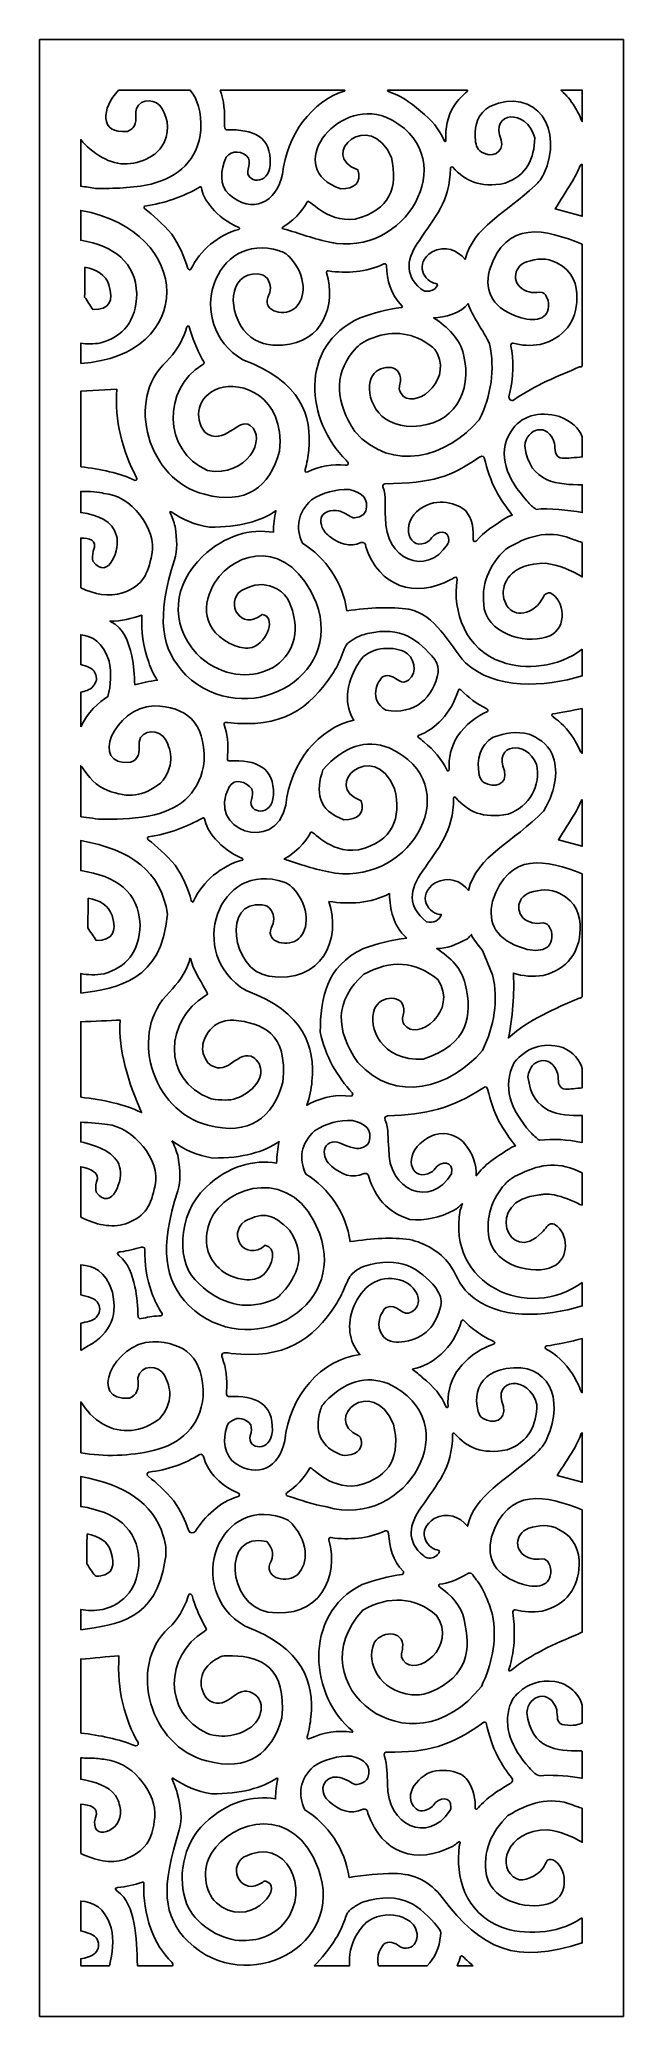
# Model space of a CAD drawing. Header units: centimetres. Extents: x -1.26 to 1.26, y -4.26 to 4.26.
import ezdxf

# ---------------------------------------------------------------- set-up
doc = ezdxf.new("R2010")
doc.units = ezdxf.units.CM
doc.header["$MEASUREMENT"] = 0
doc.layers.add('Layer 1', color=7, linetype='Continuous')

msp = doc.modelspace()

# ---------------------------------------------------------------- linework, layer by layer
at = {"layer": 'Layer 1', "color": 177}
for points, knots in [([(-1.25897, 4.26053), (-1.25897, 4.26053), (1.25896, 4.26053), (1.25896, 4.26053), (1.25896, 4.26053), (1.25896, 4.26053), (1.25896, -4.26053), (1.25896, -4.26053), (1.25896, -4.26053), (1.25896, -4.26053), (-1.25897, -4.26053), (-1.25897, -4.26053), (-1.25897, -4.26053), (-1.25897, -4.26053), (-1.25897, 4.26053), (-1.25897, 4.26053)], [0, 0, 0, 0, 0.2, 0.2, 0.2, 0.2, 0.4, 0.4, 0.4, 0.4, 0.6, 0.6, 0.6, 0.6, 1, 1, 1, 1]), ([(-0.9184, 4.04166), (-0.9184, 4.04166), (-0.60916, 4.04166), (-0.60916, 4.04166), (-0.60916, 4.04166), (-0.57757, 4.00404), (-0.56119, 3.94863), (-0.56288, 3.87131), (-0.56288, 3.87131), (-0.57589, 3.74085), (-0.65958, 3.66704), (-0.77771, 3.63769), (-0.77771, 3.63769), (-0.8591, 3.6193), (-0.93842, 3.61871), (-1.0174, 3.61859), (-1.0174, 3.61859), (-1.03775, 3.62238), (-1.059, 3.62553), (-1.08135, 3.62829), (-1.08135, 3.62829), (-1.08135, 3.62829), (-1.08135, 3.82931), (-1.08135, 3.82931), (-1.08135, 3.82931), (-1.05708, 3.80046), (-1.02766, 3.77489), (-0.98904, 3.75277), (-0.98904, 3.75277), (-0.91813, 3.71186), (-0.84322, 3.71613), (-0.77271, 3.75982), (-0.77271, 3.75982), (-0.75692, 3.76961), (-0.74678, 3.77828), (-0.73614, 3.79347), (-0.73614, 3.79347), (-0.69173, 3.85684), (-0.70475, 3.91674), (-0.7296, 3.96252), (-0.7296, 3.96252), (-0.75248, 4.00466), (-0.82213, 4.0106), (-0.84063, 3.96258), (-0.84063, 3.96258), (-0.84424, 3.95319), (-0.8435, 3.94615), (-0.84323, 3.93635), (-0.84323, 3.93635), (-0.84213, 3.89621), (-0.8493, 3.8761), (-0.87991, 3.86441), (-0.87991, 3.86441), (-1.00286, 3.85157), (-0.99164, 3.96541), (-0.9184, 4.04166)], [0, 0, 0, 0, 0.0666667, 0.0666667, 0.0666667, 0.0666667, 0.1333333, 0.1333333, 0.1333333, 0.1333333, 0.2, 0.2, 0.2, 0.2, 0.2666667, 0.2666667, 0.2666667, 0.2666667, 0.3333333, 0.3333333, 0.3333333, 0.3333333, 0.4, 0.4, 0.4, 0.4, 0.4666667, 0.4666667, 0.4666667, 0.4666667, 0.5333333, 0.5333333, 0.5333333, 0.5333333, 0.6, 0.6, 0.6, 0.6, 0.6666667, 0.6666667, 0.6666667, 0.6666667, 0.7333333, 0.7333333, 0.7333333, 0.7333333, 0.8, 0.8, 0.8, 0.8, 0.8666667, 0.8666667, 0.8666667, 0.8666667, 1, 1, 1, 1]), ([(-0.47971, 4.04166), (-0.47971, 4.04166), (0.05772, 4.04166), (0.05772, 4.04166), (0.05772, 4.04166), (0.05718, 4.03968), (0.05475, 4.03779), (0.05491, 4.03853), (0.05491, 4.03853), (-0.08366, 3.99367), (-0.19318, 3.85155), (-0.21098, 3.68026), (-0.21098, 3.68026), (-0.23622, 3.55842), (-0.34423, 3.50447), (-0.44092, 3.59279), (-0.44092, 3.59279), (-0.48512, 3.63316), (-0.47885, 3.69651), (-0.45486, 3.75352), (-0.45486, 3.75352), (-0.42953, 3.78478), (-0.38327, 3.78157), (-0.3573, 3.74931), (-0.3573, 3.74931), (-0.35317, 3.732), (-0.35365, 3.72209), (-0.35948, 3.70196), (-0.35948, 3.70196), (-0.37627, 3.64387), (-0.26837, 3.62585), (-0.2644, 3.72399), (-0.2644, 3.72399), (-0.25954, 3.83968), (-0.33483, 3.87579), (-0.45307, 3.87087), (-0.45307, 3.87087), (-0.4603, 3.87447), (-0.46175, 3.88297), (-0.46195, 3.89165), (-0.46195, 3.89165), (-0.46195, 3.89165), (-0.46183, 3.89202), (-0.46183, 3.89202), (-0.46183, 3.89202), (-0.45795, 3.94917), (-0.46439, 3.99912), (-0.47971, 4.04166)], [0, 0, 0, 0, 0.0769231, 0.0769231, 0.0769231, 0.0769231, 0.1538462, 0.1538462, 0.1538462, 0.1538462, 0.2307692, 0.2307692, 0.2307692, 0.2307692, 0.3076923, 0.3076923, 0.3076923, 0.3076923, 0.3846154, 0.3846154, 0.3846154, 0.3846154, 0.4615385, 0.4615385, 0.4615385, 0.4615385, 0.5384615, 0.5384615, 0.5384615, 0.5384615, 0.6153846, 0.6153846, 0.6153846, 0.6153846, 0.6923077, 0.6923077, 0.6923077, 0.6923077, 0.7692308, 0.7692308, 0.7692308, 0.7692308, 0.8461538, 0.8461538, 0.8461538, 0.8461538, 1, 1, 1, 1]), ([(-0.20928, 3.4448), (-0.13893, 3.42651), (-0.0741, 3.39998), (0.00008, 3.38554), (0.00008, 3.38554), (0.00716, 3.38415), (0.01422, 3.38302), (0.02122, 3.38209), (0.02122, 3.38209), (0.34095, 3.34021), (0.56819, 3.77225), (0.23498, 3.92655), (0.23498, 3.92655), (0.01757, 4.01016), (-0.2117, 3.70183), (0.03987, 3.61698), (0.03987, 3.61698), (0.09942, 3.61548), (0.13131, 3.64503), (0.11357, 3.6987), (0.11357, 3.6987), (-0.06205, 3.76188), (0.16648, 3.96945), (0.2582, 3.75162), (0.2582, 3.75162), (0.28758, 3.62172), (0.25252, 3.52487), (0.10258, 3.48691), (0.10258, 3.48691), (-0.02819, 3.46969), (-0.09801, 3.5802), (-0.10467, 3.56171), (-0.10467, 3.56171), (-0.10885, 3.55014), (-0.14599, 3.48801), (-0.21001, 3.4525), (-0.21001, 3.4525), (-0.21194, 3.45125), (-0.21437, 3.4466), (-0.20928, 3.4448)], [0, 0, 0, 0, 0.0909091, 0.0909091, 0.0909091, 0.0909091, 0.1818182, 0.1818182, 0.1818182, 0.1818182, 0.2727273, 0.2727273, 0.2727273, 0.2727273, 0.3636364, 0.3636364, 0.3636364, 0.3636364, 0.4545455, 0.4545455, 0.4545455, 0.4545455, 0.5454545, 0.5454545, 0.5454545, 0.5454545, 0.6363636, 0.6363636, 0.6363636, 0.6363636, 0.7272727, 0.7272727, 0.7272727, 0.7272727, 0.8181818, 0.8181818, 0.8181818, 0.8181818, 1, 1, 1, 1]), ([(0.24175, 4.04166), (0.24175, 4.04166), (0.58605, 4.04166), (0.58605, 4.04166), (0.58605, 4.04166), (0.58646, 4.03966), (0.58604, 4.03749), (0.58514, 4.03703), (0.58514, 4.03703), (0.5647, 4.01991), (0.54608, 3.99996), (0.52995, 3.97719), (0.52995, 3.97719), (0.49898, 3.92799), (0.48969, 3.87735), (0.49365, 3.82687), (0.49365, 3.82687), (0.49246, 3.81859), (0.48969, 3.82003), (0.48679, 3.82264), (0.48679, 3.82264), (0.46547, 3.87262), (0.43163, 3.91561), (0.38363, 3.95187), (0.38363, 3.95187), (0.33888, 3.99306), (0.29254, 4.02059), (0.24636, 4.03645), (0.24636, 4.03645), (0.24373, 4.03739), (0.24171, 4.03966), (0.24175, 4.04166)], [0, 0, 0, 0, 0.1111111, 0.1111111, 0.1111111, 0.1111111, 0.2222222, 0.2222222, 0.2222222, 0.2222222, 0.3333333, 0.3333333, 0.3333333, 0.3333333, 0.4444444, 0.4444444, 0.4444444, 0.4444444, 0.5555556, 0.5555556, 0.5555556, 0.5555556, 0.6666667, 0.6666667, 0.6666667, 0.6666667, 0.7777778, 0.7777778, 0.7777778, 0.7777778, 1, 1, 1, 1]), ([(0.57661, 3.31201), (0.54304, 3.35331), (0.49085, 3.37448), (0.43361, 3.34534), (0.43361, 3.34534), (0.3539, 3.29382), (0.39999, 3.21557), (0.45047, 3.20879), (0.45047, 3.20879), (0.45387, 3.20864), (0.45935, 3.20538), (0.45514, 3.19826), (0.45514, 3.19826), (0.44494, 3.18237), (0.42823, 3.17457), (0.40882, 3.17557), (0.40882, 3.17557), (0.39789, 3.17613), (0.39386, 3.17892), (0.38568, 3.18575), (0.38568, 3.18575), (0.3106, 3.24838), (0.326, 3.32143), (0.37898, 3.39484), (0.37898, 3.39484), (0.44283, 3.49252), (0.51175, 3.56209), (0.51266, 3.70635), (0.51266, 3.70635), (0.51411, 3.71078), (0.51705, 3.71306), (0.5234, 3.70973), (0.5234, 3.70973), (0.57594, 3.65185), (0.63719, 3.61966), (0.74829, 3.64113), (0.74829, 3.64113), (0.84232, 3.67576), (0.87475, 3.747), (0.87604, 3.83678), (0.87604, 3.83678), (0.84333, 3.96575), (0.67948, 3.95067), (0.73203, 3.82758), (0.73203, 3.82758), (0.74543, 3.76956), (0.68901, 3.74963), (0.64749, 3.77461), (0.64749, 3.77461), (0.62485, 3.78823), (0.62136, 3.81021), (0.61943, 3.83839), (0.61943, 3.83839), (0.61553, 3.89513), (0.63307, 3.94165), (0.68325, 3.97259), (0.68325, 3.97259), (0.88391, 4.06123), (1.00469, 3.87022), (0.9153, 3.68106), (0.9153, 3.68106), (0.90524, 3.65978), (0.89492, 3.64763), (0.87783, 3.63142), (0.87783, 3.63142), (0.75227, 3.5123), (0.6096, 3.45269), (0.57661, 3.31201)], [0, 0, 0, 0, 0.0555556, 0.0555556, 0.0555556, 0.0555556, 0.1111111, 0.1111111, 0.1111111, 0.1111111, 0.1666667, 0.1666667, 0.1666667, 0.1666667, 0.2222222, 0.2222222, 0.2222222, 0.2222222, 0.2777778, 0.2777778, 0.2777778, 0.2777778, 0.3333333, 0.3333333, 0.3333333, 0.3333333, 0.3888889, 0.3888889, 0.3888889, 0.3888889, 0.4444444, 0.4444444, 0.4444444, 0.4444444, 0.5, 0.5, 0.5, 0.5, 0.5555556, 0.5555556, 0.5555556, 0.5555556, 0.6111111, 0.6111111, 0.6111111, 0.6111111, 0.6666667, 0.6666667, 0.6666667, 0.6666667, 0.7222222, 0.7222222, 0.7222222, 0.7222222, 0.7777778, 0.7777778, 0.7777778, 0.7777778, 0.8333333, 0.8333333, 0.8333333, 0.8333333, 0.8888889, 0.8888889, 0.8888889, 0.8888889, 1, 1, 1, 1]), ([(0.98952, 4.04166), (0.98952, 4.04166), (1.08133, 4.04166), (1.08133, 4.04166), (1.08133, 4.04166), (1.08133, 4.04166), (1.08133, 3.90715), (1.08133, 3.90715), (1.08133, 3.90715), (1.08002, 3.90802), (1.07873, 3.91001), (1.07812, 3.91165), (1.07812, 3.91165), (1.0708, 3.93171), (1.06081, 3.95186), (1.04791, 3.97259), (1.04791, 3.97259), (1.03163, 3.99842), (1.01252, 4.02052), (0.99136, 4.03906), (0.99136, 4.03906), (0.99027, 4.04003), (0.98972, 4.0409), (0.98952, 4.04166)], [0, 0, 0, 0, 0.1428571, 0.1428571, 0.1428571, 0.1428571, 0.2857143, 0.2857143, 0.2857143, 0.2857143, 0.4285714, 0.4285714, 0.4285714, 0.4285714, 0.5714286, 0.5714286, 0.5714286, 0.5714286, 0.7142857, 0.7142857, 0.7142857, 0.7142857, 1, 1, 1, 1]), ([(1.08133, 3.72194), (1.08133, 3.72194), (1.08133, 3.49883), (1.08133, 3.49883), (1.08133, 3.49883), (1.08133, 3.49883), (0.96429, 3.53065), (0.96429, 3.53065), (0.96429, 3.53065), (0.98753, 3.56747), (1.01075, 3.6043), (1.03398, 3.64113), (1.03398, 3.64113), (1.04892, 3.66634), (1.06142, 3.691), (1.07106, 3.71534), (1.07106, 3.71534), (1.07624, 3.72303), (1.07932, 3.7237), (1.08133, 3.72194)], [0, 0, 0, 0, 0.1666667, 0.1666667, 0.1666667, 0.1666667, 0.3333333, 0.3333333, 0.3333333, 0.3333333, 0.5, 0.5, 0.5, 0.5, 0.6666667, 0.6666667, 0.6666667, 0.6666667, 1, 1, 1, 1]), ([(-0.61996, 3.27358), (-0.6152, 3.26833), (-0.61056, 3.26584), (-0.60606, 3.27047), (-0.60606, 3.27047), (-0.56924, 3.35163), (-0.48647, 3.4187), (-0.39998, 3.44242), (-0.39998, 3.44242), (-0.39428, 3.44403), (-0.39781, 3.44892), (-0.3998, 3.45005), (-0.3998, 3.45005), (-0.49735, 3.49209), (-0.55624, 3.57477), (-0.56116, 3.62204), (-0.56116, 3.62204), (-0.56123, 3.62528), (-0.56499, 3.62564), (-0.56558, 3.62572), (-0.56558, 3.62572), (-0.63989, 3.58318), (-0.71958, 3.55459), (-0.80541, 3.5425), (-0.80541, 3.5425), (-0.80986, 3.54063), (-0.80852, 3.53443), (-0.80693, 3.53181), (-0.80693, 3.53181), (-0.76906, 3.50389), (-0.72982, 3.46795), (-0.68852, 3.42117), (-0.68852, 3.42117), (-0.65644, 3.37372), (-0.63359, 3.32452), (-0.61996, 3.27358)], [0, 0, 0, 0, 0.1, 0.1, 0.1, 0.1, 0.2, 0.2, 0.2, 0.2, 0.3, 0.3, 0.3, 0.3, 0.4, 0.4, 0.4, 0.4, 0.5, 0.5, 0.5, 0.5, 0.6, 0.6, 0.6, 0.6, 0.7, 0.7, 0.7, 0.7, 0.8, 0.8, 0.8, 0.8, 1, 1, 1, 1]), ([(-1.08135, 2.86446), (-1.08135, 2.86446), (-1.08135, 2.95125), (-1.08135, 2.95125), (-1.08135, 2.95125), (-1.05459, 2.94768), (-1.02622, 2.94728), (-0.99487, 2.95283), (-0.99487, 2.95283), (-0.89961, 2.98022), (-0.84203, 3.04493), (-0.83951, 3.16422), (-0.83951, 3.16422), (-0.84531, 3.30179), (-0.93621, 3.37049), (-1.08135, 3.39531), (-1.08135, 3.39531), (-1.08135, 3.39531), (-1.08135, 3.52416), (-1.08135, 3.52416), (-1.08135, 3.52416), (-0.59129, 3.43523), (-0.58153, 2.898), (-1.08135, 2.86446)], [0, 0, 0, 0, 0.1428571, 0.1428571, 0.1428571, 0.1428571, 0.2857143, 0.2857143, 0.2857143, 0.2857143, 0.4285714, 0.4285714, 0.4285714, 0.4285714, 0.5714286, 0.5714286, 0.5714286, 0.5714286, 0.7142857, 0.7142857, 0.7142857, 0.7142857, 1, 1, 1, 1]), ([(0.30509, 3.11128), (0.25299, 3.16454), (0.24024, 3.2219), (0.23671, 3.28505), (0.23671, 3.28505), (0.23667, 3.29494), (0.22835, 3.29489), (0.22582, 3.29308), (0.22582, 3.29308), (0.15086, 3.25755), (0.06528, 3.25183), (-0.01395, 3.26305), (-0.01395, 3.26305), (-0.02067, 3.26473), (-0.02268, 3.25947), (-0.02174, 3.25504), (-0.02174, 3.25504), (0.02036, 3.11422), (-0.03737, 2.95444), (-0.21126, 2.94367), (-0.21126, 2.94367), (-0.26797, 2.94015), (-0.32247, 2.94954), (-0.36372, 2.99167), (-0.36372, 2.99167), (-0.45018, 3.07999), (-0.44916, 3.25664), (-0.31738, 3.25012), (-0.31738, 3.25012), (-0.29812, 3.24622), (-0.28967, 3.24517), (-0.27639, 3.23011), (-0.27639, 3.23011), (-0.25994, 3.20423), (-0.25938, 3.17731), (-0.27473, 3.14933), (-0.27473, 3.14933), (-0.29694, 3.08483), (-0.19697, 3.06493), (-0.15517, 3.10444), (-0.15517, 3.10444), (-0.11177, 3.14545), (-0.10367, 3.24035), (-0.18135, 3.32386), (-0.18135, 3.32386), (-0.19488, 3.33841), (-0.20574, 3.34316), (-0.22485, 3.34941), (-0.22485, 3.34941), (-0.50332, 3.44065), (-0.64437, 3.03526), (-0.38225, 2.88037), (-0.38225, 2.88037), (-0.13004, 2.78769), (-0.08401, 2.63731), (-0.09805, 2.49046), (-0.09805, 2.49046), (-0.10059, 2.46293), (-0.10548, 2.4347), (-0.11357, 2.40691), (-0.11357, 2.40691), (-0.11502, 2.40226), (-0.11445, 2.39223), (-0.10224, 2.39676), (-0.10224, 2.39676), (-0.05095, 2.42192), (0.00581, 2.43183), (0.05835, 2.42636), (0.05835, 2.42636), (0.0794, 2.42306), (0.07299, 2.43926), (0.06337, 2.44705), (0.06337, 2.44705), (-0.10637, 2.61348), (-0.148, 2.93719), (0.12349, 3.06109), (0.12349, 3.06109), (0.18152, 3.08171), (0.24069, 3.0978), (0.30205, 3.10521), (0.30205, 3.10521), (0.30754, 3.10588), (0.30559, 3.11068), (0.30509, 3.11128)], [0, 0, 0, 0, 0.0454545, 0.0454545, 0.0454545, 0.0454545, 0.0909091, 0.0909091, 0.0909091, 0.0909091, 0.1363636, 0.1363636, 0.1363636, 0.1363636, 0.1818182, 0.1818182, 0.1818182, 0.1818182, 0.2272727, 0.2272727, 0.2272727, 0.2272727, 0.2727273, 0.2727273, 0.2727273, 0.2727273, 0.3181818, 0.3181818, 0.3181818, 0.3181818, 0.3636364, 0.3636364, 0.3636364, 0.3636364, 0.4090909, 0.4090909, 0.4090909, 0.4090909, 0.4545455, 0.4545455, 0.4545455, 0.4545455, 0.5, 0.5, 0.5, 0.5, 0.5454545, 0.5454545, 0.5454545, 0.5454545, 0.5909091, 0.5909091, 0.5909091, 0.5909091, 0.6363636, 0.6363636, 0.6363636, 0.6363636, 0.6818182, 0.6818182, 0.6818182, 0.6818182, 0.7272727, 0.7272727, 0.7272727, 0.7272727, 0.7727273, 0.7727273, 0.7727273, 0.7727273, 0.8181818, 0.8181818, 0.8181818, 0.8181818, 0.8636364, 0.8636364, 0.8636364, 0.8636364, 0.9090909, 0.9090909, 0.9090909, 0.9090909, 1, 1, 1, 1]), ([(1.08133, 3.37816), (1.08133, 3.37816), (1.08133, 2.85387), (1.08133, 2.85387), (1.08133, 2.85387), (1.07792, 2.85106), (1.07451, 2.84831), (1.06995, 2.84943), (1.06995, 2.84943), (0.97908, 2.81045), (0.87408, 2.76997), (0.78927, 2.70862), (0.78927, 2.70862), (0.76929, 2.69458), (0.76437, 2.71893), (0.7645, 2.72102), (0.7645, 2.72102), (0.78738, 2.80301), (0.78365, 2.88657), (0.77388, 2.93929), (0.77388, 2.93929), (0.77269, 2.94428), (0.77423, 2.95375), (0.78288, 2.95197), (0.78288, 2.95197), (0.82, 2.94129), (0.85874, 2.93978), (0.89926, 2.946), (0.89926, 2.946), (1.00332, 2.97212), (1.05635, 3.04632), (1.05856, 3.14518), (1.05856, 3.14518), (1.05982, 3.20107), (1.04216, 3.26367), (0.97126, 3.29817), (0.97126, 3.29817), (0.9279, 3.32157), (0.88455, 3.31619), (0.8412, 3.30277), (0.8412, 3.30277), (0.77858, 3.2801), (0.77626, 3.19962), (0.8412, 3.17618), (0.8412, 3.17618), (0.85426, 3.17067), (0.87165, 3.16789), (0.88558, 3.17055), (0.88558, 3.17055), (0.92557, 3.17816), (0.927, 3.14785), (0.9341, 3.13704), (0.9341, 3.13704), (0.94796, 3.05648), (0.88499, 3.04164), (0.81797, 3.06109), (0.81797, 3.06109), (0.69649, 3.09821), (0.6576, 3.16929), (0.68093, 3.26595), (0.68093, 3.26595), (0.7522, 3.48762), (0.92361, 3.44288), (1.08133, 3.37816)], [0, 0, 0, 0, 0.0588235, 0.0588235, 0.0588235, 0.0588235, 0.1176471, 0.1176471, 0.1176471, 0.1176471, 0.1764706, 0.1764706, 0.1764706, 0.1764706, 0.2352941, 0.2352941, 0.2352941, 0.2352941, 0.2941176, 0.2941176, 0.2941176, 0.2941176, 0.3529412, 0.3529412, 0.3529412, 0.3529412, 0.4117647, 0.4117647, 0.4117647, 0.4117647, 0.4705882, 0.4705882, 0.4705882, 0.4705882, 0.5294118, 0.5294118, 0.5294118, 0.5294118, 0.5882353, 0.5882353, 0.5882353, 0.5882353, 0.6470588, 0.6470588, 0.6470588, 0.6470588, 0.7058824, 0.7058824, 0.7058824, 0.7058824, 0.7647059, 0.7647059, 0.7647059, 0.7647059, 0.8235294, 0.8235294, 0.8235294, 0.8235294, 0.8823529, 0.8823529, 0.8823529, 0.8823529, 1, 1, 1, 1]), ([(-1.06327, 3.27912), (-1.06366, 3.23622), (-1.06404, 3.19333), (-1.06443, 3.15044), (-1.06443, 3.15044), (-1.05245, 3.13244), (-1.04047, 3.11444), (-1.02849, 3.09644), (-1.02849, 3.09644), (-0.95786, 3.09572), (-0.93797, 3.13355), (-0.96008, 3.20329), (-0.96008, 3.20329), (-0.97361, 3.24754), (-1.01265, 3.26859), (-1.06327, 3.27912)], [0, 0, 0, 0, 0.2, 0.2, 0.2, 0.2, 0.4, 0.4, 0.4, 0.4, 0.6, 0.6, 0.6, 0.6, 1, 1, 1, 1]), ([(0.58937, 3.12257), (0.5595, 3.08276), (0.48779, 3.06109), (0.43982, 3.06169), (0.43982, 3.06169), (0.50009, 3.02205), (0.55544, 2.9697), (0.56968, 2.90346), (0.56968, 2.90346), (0.60864, 2.73877), (0.52543, 2.59643), (0.35049, 2.59329), (0.35049, 2.59329), (0.19452, 2.59047), (0.14242, 2.72506), (0.17148, 2.80123), (0.17148, 2.80123), (0.19406, 2.86039), (0.30538, 2.86962), (0.29751, 2.78779), (0.29751, 2.78779), (0.29578, 2.76973), (0.28529, 2.75548), (0.30001, 2.73423), (0.30001, 2.73423), (0.35138, 2.66014), (0.51711, 2.77945), (0.45681, 2.90565), (0.45681, 2.90565), (0.44716, 2.92585), (0.43569, 2.93531), (0.41724, 2.94788), (0.41724, 2.94788), (0.33832, 3.00166), (0.25318, 3.00736), (0.1623, 2.96845), (0.1623, 2.96845), (0.13055, 2.95485), (0.11263, 2.94021), (0.09087, 2.91324), (0.09087, 2.91324), (0.00782, 2.81033), (0.01977, 2.69528), (0.10026, 2.57081), (0.10026, 2.57081), (0.26175, 2.39018), (0.49691, 2.45991), (0.6368, 2.62145), (0.6368, 2.62145), (0.68895, 2.72892), (0.70608, 2.83778), (0.68093, 2.9483), (0.68093, 2.9483), (0.65786, 3.00348), (0.60402, 3.0713), (0.58937, 3.12257)], [0, 0, 0, 0, 0.0666667, 0.0666667, 0.0666667, 0.0666667, 0.1333333, 0.1333333, 0.1333333, 0.1333333, 0.2, 0.2, 0.2, 0.2, 0.2666667, 0.2666667, 0.2666667, 0.2666667, 0.3333333, 0.3333333, 0.3333333, 0.3333333, 0.4, 0.4, 0.4, 0.4, 0.4666667, 0.4666667, 0.4666667, 0.4666667, 0.5333333, 0.5333333, 0.5333333, 0.5333333, 0.6, 0.6, 0.6, 0.6, 0.6666667, 0.6666667, 0.6666667, 0.6666667, 0.7333333, 0.7333333, 0.7333333, 0.7333333, 0.8, 0.8, 0.8, 0.8, 0.8666667, 0.8666667, 0.8666667, 0.8666667, 1, 1, 1, 1]), ([(-0.61303, 3.02196), (-0.61862, 3.03187), (-0.62347, 3.02228), (-0.62396, 3.02094), (-0.62396, 3.02094), (-0.62527, 3.01613), (-0.62664, 3.01133), (-0.62808, 3.0065), (-0.62808, 3.0065), (-0.64659, 2.9542), (-0.67478, 2.90989), (-0.71177, 2.87288), (-0.71177, 2.87288), (-0.89143, 2.70699), (-0.79021, 2.36058), (-0.54787, 2.30041), (-0.54787, 2.30041), (-0.36855, 2.25271), (-0.26665, 2.33101), (-0.22359, 2.48585), (-0.22359, 2.48585), (-0.19958, 2.72695), (-0.39252, 2.78996), (-0.48396, 2.75769), (-0.48396, 2.75769), (-0.58202, 2.72308), (-0.59314, 2.63023), (-0.5467, 2.5688), (-0.5467, 2.5688), (-0.46384, 2.50218), (-0.40105, 2.63449), (-0.35063, 2.59759), (-0.35063, 2.59759), (-0.27506, 2.5423), (-0.36514, 2.37185), (-0.5351, 2.40292), (-0.5351, 2.40292), (-0.73023, 2.48917), (-0.72569, 2.75583), (-0.55866, 2.85754), (-0.55866, 2.85754), (-0.54262, 2.86729), (-0.54872, 2.86716), (-0.55741, 2.88348), (-0.55741, 2.88348), (-0.58121, 2.92818), (-0.60059, 2.97412), (-0.61303, 3.02196)], [0, 0, 0, 0, 0.0769231, 0.0769231, 0.0769231, 0.0769231, 0.1538462, 0.1538462, 0.1538462, 0.1538462, 0.2307692, 0.2307692, 0.2307692, 0.2307692, 0.3076923, 0.3076923, 0.3076923, 0.3076923, 0.3846154, 0.3846154, 0.3846154, 0.3846154, 0.4615385, 0.4615385, 0.4615385, 0.4615385, 0.5384615, 0.5384615, 0.5384615, 0.5384615, 0.6153846, 0.6153846, 0.6153846, 0.6153846, 0.6923077, 0.6923077, 0.6923077, 0.6923077, 0.7692308, 0.7692308, 0.7692308, 0.7692308, 0.8461538, 0.8461538, 0.8461538, 0.8461538, 1, 1, 1, 1]), ([(-1.08135, 2.4193), (-1.08135, 2.4193), (-1.08135, 2.74427), (-1.08135, 2.74427), (-1.08135, 2.74427), (-1.08135, 2.74427), (-0.92564, 2.75308), (-0.92564, 2.75308), (-0.92564, 2.75308), (-0.937, 2.61893), (-0.90187, 2.48997), (-0.84037, 2.37172), (-0.84037, 2.37172), (-0.83807, 2.36563), (-0.84002, 2.36185), (-0.84601, 2.36053), (-0.84601, 2.36053), (-0.91385, 2.39186), (-0.99525, 2.40818), (-1.08135, 2.4193)], [0, 0, 0, 0, 0.1666667, 0.1666667, 0.1666667, 0.1666667, 0.3333333, 0.3333333, 0.3333333, 0.3333333, 0.5, 0.5, 0.5, 0.5, 0.6666667, 0.6666667, 0.6666667, 0.6666667, 1, 1, 1, 1]), ([(1.08133, 2.54863), (1.08133, 2.54863), (1.08133, 2.46184), (1.08133, 2.46184), (1.08133, 2.46184), (1.05254, 2.45896), (1.01334, 2.45514), (0.9954, 2.4557), (0.9954, 2.4557), (0.98192, 2.45599), (0.9696, 2.46381), (0.96537, 2.4809), (0.96537, 2.4809), (0.96421, 2.49387), (0.96305, 2.50685), (0.9619, 2.51983), (0.9619, 2.51983), (0.93413, 2.61343), (0.83953, 2.58498), (0.83307, 2.50895), (0.83307, 2.50895), (0.85254, 2.34867), (0.98086, 2.34068), (1.08133, 2.34165), (1.08133, 2.34165), (1.08133, 2.34165), (1.08133, 2.22144), (1.08133, 2.22144), (1.08133, 2.22144), (1.02071, 2.23297), (0.9387, 2.2422), (0.88241, 2.23534), (0.88241, 2.23534), (0.86973, 2.24427), (0.85644, 2.25608), (0.8427, 2.27153), (0.8427, 2.27153), (0.75788, 2.36693), (0.71092, 2.47169), (0.77314, 2.57024), (0.77314, 2.57024), (0.81614, 2.63837), (0.89275, 2.66082), (0.98298, 2.63572), (0.98298, 2.63572), (1.03401, 2.61569), (1.06693, 2.58543), (1.08133, 2.54863)], [0, 0, 0, 0, 0.0769231, 0.0769231, 0.0769231, 0.0769231, 0.1538462, 0.1538462, 0.1538462, 0.1538462, 0.2307692, 0.2307692, 0.2307692, 0.2307692, 0.3076923, 0.3076923, 0.3076923, 0.3076923, 0.3846154, 0.3846154, 0.3846154, 0.3846154, 0.4615385, 0.4615385, 0.4615385, 0.4615385, 0.5384615, 0.5384615, 0.5384615, 0.5384615, 0.6153846, 0.6153846, 0.6153846, 0.6153846, 0.6923077, 0.6923077, 0.6923077, 0.6923077, 0.7692308, 0.7692308, 0.7692308, 0.7692308, 0.8461538, 0.8461538, 0.8461538, 0.8461538, 1, 1, 1, 1]), ([(0.63798, 2.46034), (0.63697, 2.45966), (0.63596, 2.459), (0.63496, 2.45833), (0.63496, 2.45833), (0.51037, 2.37521), (0.44287, 2.34944), (0.2293, 2.34516), (0.2293, 2.34516), (0.22559, 2.34501), (0.2186, 2.33923), (0.22154, 2.33288), (0.22154, 2.33288), (0.23857, 2.29296), (0.22806, 2.24269), (0.23282, 2.20029), (0.23282, 2.20029), (0.22882, 2.01962), (0.40935, 1.9434), (0.49986, 2.08428), (0.49986, 2.08428), (0.50354, 2.09), (0.50483, 2.09338), (0.50534, 2.10024), (0.50534, 2.10024), (0.50905, 2.14949), (0.45506, 2.14483), (0.43146, 2.11215), (0.43146, 2.11215), (0.42689, 2.10582), (0.42555, 2.10286), (0.41867, 2.09851), (0.41867, 2.09851), (0.33307, 2.04438), (0.29354, 2.17571), (0.38217, 2.23726), (0.38217, 2.23726), (0.45622, 2.29119), (0.5457, 2.25986), (0.57876, 2.22928), (0.57876, 2.22928), (0.61302, 2.18868), (0.61099, 2.1463), (0.61077, 2.10499), (0.61077, 2.10499), (0.61117, 2.10024), (0.6151, 2.09131), (0.62455, 2.10021), (0.62455, 2.10021), (0.65793, 2.13784), (0.7013, 2.16736), (0.76331, 2.20482), (0.76331, 2.20482), (0.76869, 2.20695), (0.77405, 2.20896), (0.77941, 2.21088), (0.77941, 2.21088), (0.75346, 2.24421), (0.7292, 2.27923), (0.70822, 2.31749), (0.70822, 2.31749), (0.68717, 2.35948), (0.67062, 2.40611), (0.65893, 2.45737), (0.65893, 2.45737), (0.65668, 2.45979), (0.65532, 2.471), (0.63798, 2.46034)], [0, 0, 0, 0, 0.0555556, 0.0555556, 0.0555556, 0.0555556, 0.1111111, 0.1111111, 0.1111111, 0.1111111, 0.1666667, 0.1666667, 0.1666667, 0.1666667, 0.2222222, 0.2222222, 0.2222222, 0.2222222, 0.2777778, 0.2777778, 0.2777778, 0.2777778, 0.3333333, 0.3333333, 0.3333333, 0.3333333, 0.3888889, 0.3888889, 0.3888889, 0.3888889, 0.4444444, 0.4444444, 0.4444444, 0.4444444, 0.5, 0.5, 0.5, 0.5, 0.5555556, 0.5555556, 0.5555556, 0.5555556, 0.6111111, 0.6111111, 0.6111111, 0.6111111, 0.6666667, 0.6666667, 0.6666667, 0.6666667, 0.7222222, 0.7222222, 0.7222222, 0.7222222, 0.7777778, 0.7777778, 0.7777778, 0.7777778, 0.8333333, 0.8333333, 0.8333333, 0.8333333, 0.8888889, 0.8888889, 0.8888889, 0.8888889, 1, 1, 1, 1]), ([(-1.08135, 1.89682), (-1.08135, 1.89682), (-1.08135, 2.11149), (-1.08135, 2.11149), (-1.08135, 2.11149), (-1.04646, 2.11273), (-1.00549, 2.10488), (-1.02733, 2.05553), (-1.02733, 2.05553), (-1.03157, 2.03945), (-1.03196, 2.0249), (-1.02849, 2.01187), (-1.02849, 2.01187), (-0.96123, 1.92171), (-0.9078, 2.07265), (-0.92762, 2.12102), (-0.92762, 2.12102), (-0.94293, 2.18687), (-1.00492, 2.21086), (-1.08135, 2.22189), (-1.08135, 2.22189), (-1.08135, 2.22189), (-1.08135, 2.31282), (-1.08135, 2.31282), (-1.08135, 2.31282), (-1.0446, 2.31248), (-1.00097, 2.31181), (-0.98102, 2.3038), (-0.98102, 2.3038), (-0.86951, 2.29984), (-0.74921, 2.14981), (-0.77429, 2.04025), (-0.77429, 2.04025), (-0.79337, 1.95688), (-0.80937, 1.90879), (-0.90082, 1.87568), (-0.90082, 1.87568), (-0.961, 1.85622), (-1.02118, 1.87039), (-1.08135, 1.89682)], [0, 0, 0, 0, 0.0909091, 0.0909091, 0.0909091, 0.0909091, 0.1818182, 0.1818182, 0.1818182, 0.1818182, 0.2727273, 0.2727273, 0.2727273, 0.2727273, 0.3636364, 0.3636364, 0.3636364, 0.3636364, 0.4545455, 0.4545455, 0.4545455, 0.4545455, 0.5454545, 0.5454545, 0.5454545, 0.5454545, 0.6363636, 0.6363636, 0.6363636, 0.6363636, 0.7272727, 0.7272727, 0.7272727, 0.7272727, 0.8181818, 0.8181818, 0.8181818, 0.8181818, 1, 1, 1, 1]), ([(1.08133, 1.63269), (1.08133, 1.63269), (1.08133, 1.5176), (1.08133, 1.5176), (1.08133, 1.5176), (0.91643, 1.46896), (0.70467, 1.45695), (0.5775, 1.57415), (0.5775, 1.57415), (0.50392, 1.65835), (0.44991, 1.77999), (0.33378, 1.80512), (0.33378, 1.80512), (0.25739, 1.8159), (0.16387, 1.81236), (0.06631, 1.79827), (0.06631, 1.79827), (0.04906, 1.92048), (-0.02512, 2.02849), (-0.12488, 2.08923), (-0.12488, 2.08923), (-0.15553, 2.15824), (-0.14659, 2.21957), (-0.08679, 2.27619), (-0.08679, 2.27619), (-0.03595, 2.30889), (0.01684, 2.32207), (0.07697, 2.32108), (0.07697, 2.32108), (0.13355, 2.30678), (0.16317, 2.28163), (0.14781, 2.22785), (0.14781, 2.22785), (0.14116, 2.2135), (0.12726, 2.20414), (0.10611, 2.19975), (0.10611, 2.19975), (0.09419, 2.1973), (0.09126, 2.19937), (0.08079, 2.20534), (0.08079, 2.20534), (0.06418, 2.21483), (0.04853, 2.22468), (0.03047, 2.22947), (0.03047, 2.22947), (0.01758, 2.23288), (-0.00355, 2.23108), (-0.01621, 2.22598), (-0.01621, 2.22598), (-0.04838, 2.21303), (-0.05245, 2.18644), (-0.03982, 2.15743), (-0.03982, 2.15743), (-0.03219, 2.13993), (-0.02066, 2.12743), (-0.00508, 2.11643), (-0.00508, 2.11643), (0.03525, 2.08796), (0.07838, 2.06858), (0.1269, 2.09204), (0.1269, 2.09204), (0.13941, 2.0938), (0.14752, 2.08929), (0.14781, 2.07363), (0.14781, 2.07363), (0.20709, 1.90138), (0.35775, 1.8501), (0.51479, 1.93323), (0.51479, 1.93323), (0.52405, 1.93753), (0.54278, 1.95211), (0.54147, 1.93318), (0.54147, 1.93318), (0.5211, 1.79382), (0.57742, 1.63027), (0.73457, 1.57781), (0.73457, 1.57781), (0.83283, 1.54184), (0.97746, 1.55284), (1.08133, 1.63269)], [0, 0, 0, 0, 0.047619, 0.047619, 0.047619, 0.047619, 0.0952381, 0.0952381, 0.0952381, 0.0952381, 0.1428571, 0.1428571, 0.1428571, 0.1428571, 0.1904762, 0.1904762, 0.1904762, 0.1904762, 0.2380952, 0.2380952, 0.2380952, 0.2380952, 0.2857143, 0.2857143, 0.2857143, 0.2857143, 0.3333333, 0.3333333, 0.3333333, 0.3333333, 0.3809524, 0.3809524, 0.3809524, 0.3809524, 0.4285714, 0.4285714, 0.4285714, 0.4285714, 0.4761905, 0.4761905, 0.4761905, 0.4761905, 0.5238095, 0.5238095, 0.5238095, 0.5238095, 0.5714286, 0.5714286, 0.5714286, 0.5714286, 0.6190476, 0.6190476, 0.6190476, 0.6190476, 0.6666667, 0.6666667, 0.6666667, 0.6666667, 0.7142857, 0.7142857, 0.7142857, 0.7142857, 0.7619048, 0.7619048, 0.7619048, 0.7619048, 0.8095238, 0.8095238, 0.8095238, 0.8095238, 0.8571429, 0.8571429, 0.8571429, 0.8571429, 0.9047619, 0.9047619, 0.9047619, 0.9047619, 1, 1, 1, 1]), ([(-0.69654, 2.22123), (-0.68756, 2.20296), (-0.68013, 2.18298), (-0.67442, 2.1611), (-0.67442, 2.1611), (-0.66646, 2.10159), (-0.66311, 2.06196), (-0.67705, 2.01777), (-0.67705, 2.01777), (-0.75627, 1.76664), (-0.73687, 1.63429), (-0.62797, 1.52121), (-0.62797, 1.52121), (-0.37274, 1.27867), (0.05545, 1.50406), (-0.06588, 1.83424), (-0.06588, 1.83424), (-0.18423, 2.1145), (-0.41222, 2.06078), (-0.50251, 1.92022), (-0.50251, 1.92022), (-0.55869, 1.83278), (-0.56372, 1.70849), (-0.41565, 1.64684), (-0.41565, 1.64684), (-0.38894, 1.63888), (-0.36899, 1.63393), (-0.34249, 1.63962), (-0.34249, 1.63962), (-0.27256, 1.66601), (-0.23862, 1.77351), (-0.29932, 1.78239), (-0.29932, 1.78239), (-0.38982, 1.70834), (-0.463, 1.83145), (-0.38816, 1.886), (-0.38816, 1.886), (-0.32908, 1.9166), (-0.29425, 1.91672), (-0.25147, 1.90008), (-0.25147, 1.90008), (-0.19626, 1.87861), (-0.17592, 1.83441), (-0.16337, 1.77975), (-0.16337, 1.77975), (-0.10893, 1.54254), (-0.39969, 1.43042), (-0.58208, 1.61388), (-0.58208, 1.61388), (-0.69889, 1.74521), (-0.6825, 1.91292), (-0.55596, 2.0322), (-0.55596, 2.0322), (-0.45733, 2.12517), (-0.34892, 2.15296), (-0.25042, 2.13655), (-0.25042, 2.13655), (-0.24984, 2.17024), (-0.24662, 2.20097), (-0.23944, 2.22928), (-0.23944, 2.22928), (-0.30424, 2.1853), (-0.39629, 2.15741), (-0.5258, 2.15872), (-0.5258, 2.15872), (-0.58912, 2.16811), (-0.64212, 2.19184), (-0.6912, 2.22504), (-0.6912, 2.22504), (-0.69575, 2.22649), (-0.69752, 2.22522), (-0.69654, 2.22123)], [0, 0, 0, 0, 0.0526316, 0.0526316, 0.0526316, 0.0526316, 0.1052632, 0.1052632, 0.1052632, 0.1052632, 0.1578947, 0.1578947, 0.1578947, 0.1578947, 0.2105263, 0.2105263, 0.2105263, 0.2105263, 0.2631579, 0.2631579, 0.2631579, 0.2631579, 0.3157895, 0.3157895, 0.3157895, 0.3157895, 0.3684211, 0.3684211, 0.3684211, 0.3684211, 0.4210526, 0.4210526, 0.4210526, 0.4210526, 0.4736842, 0.4736842, 0.4736842, 0.4736842, 0.5263158, 0.5263158, 0.5263158, 0.5263158, 0.5789474, 0.5789474, 0.5789474, 0.5789474, 0.6315789, 0.6315789, 0.6315789, 0.6315789, 0.6842105, 0.6842105, 0.6842105, 0.6842105, 0.7368421, 0.7368421, 0.7368421, 0.7368421, 0.7894737, 0.7894737, 0.7894737, 0.7894737, 0.8421053, 0.8421053, 0.8421053, 0.8421053, 0.8947368, 0.8947368, 0.8947368, 0.8947368, 1, 1, 1, 1]), ([(1.08133, 2.09283), (1.08133, 2.09283), (1.08133, 1.94394), (1.08133, 1.94394), (1.08133, 1.94394), (1.03362, 1.97333), (0.98067, 1.99549), (0.92244, 2.00341), (0.92244, 2.00341), (0.8511, 2.00337), (0.79757, 1.98273), (0.76874, 1.94889), (0.76874, 1.94889), (0.72375, 1.89612), (0.73368, 1.81837), (0.79003, 1.79165), (0.79003, 1.79165), (0.80953, 1.78249), (0.84722, 1.78958), (0.87445, 1.80951), (0.87445, 1.80951), (0.89415, 1.82393), (0.90711, 1.84563), (0.91855, 1.86665), (0.91855, 1.86665), (0.92348, 1.8714), (0.93229, 1.87654), (0.94306, 1.87499), (0.94306, 1.87499), (1.00623, 1.84594), (1.01761, 1.7249), (0.94107, 1.69042), (0.94107, 1.69042), (0.85803, 1.65301), (0.68643, 1.6868), (0.6588, 1.80663), (0.6588, 1.80663), (0.64214, 1.91046), (0.67872, 1.99429), (0.7517, 2.06442), (0.7517, 2.06442), (0.83958, 2.11715), (0.93017, 2.14976), (1.03043, 2.11046), (1.03043, 2.11046), (1.03983, 2.10632), (1.06298, 2.09902), (1.08133, 2.09283)], [0, 0, 0, 0, 0.0769231, 0.0769231, 0.0769231, 0.0769231, 0.1538462, 0.1538462, 0.1538462, 0.1538462, 0.2307692, 0.2307692, 0.2307692, 0.2307692, 0.3076923, 0.3076923, 0.3076923, 0.3076923, 0.3846154, 0.3846154, 0.3846154, 0.3846154, 0.4615385, 0.4615385, 0.4615385, 0.4615385, 0.5384615, 0.5384615, 0.5384615, 0.5384615, 0.6153846, 0.6153846, 0.6153846, 0.6153846, 0.6923077, 0.6923077, 0.6923077, 0.6923077, 0.7692308, 0.7692308, 0.7692308, 0.7692308, 0.8461538, 0.8461538, 0.8461538, 0.8461538, 1, 1, 1, 1]), ([(-0.84826, 1.47863), (-0.81739, 1.48807), (-0.78509, 1.49491), (-0.75115, 1.4987), (-0.75115, 1.4987), (-0.76599, 1.52229), (-0.77845, 1.54819), (-0.78824, 1.57645), (-0.78824, 1.57645), (-0.81325, 1.64434), (-0.82091, 1.71031), (-0.81786, 1.77939), (-0.81786, 1.77939), (-0.86346, 1.76539), (-0.90419, 1.75276), (-0.95543, 1.75368), (-0.95543, 1.75368), (-0.89044, 1.71933), (-0.87685, 1.66602), (-0.86133, 1.60407), (-0.86133, 1.60407), (-0.85233, 1.56253), (-0.85, 1.52051), (-0.84826, 1.47863)], [0, 0, 0, 0, 0.1428571, 0.1428571, 0.1428571, 0.1428571, 0.2857143, 0.2857143, 0.2857143, 0.2857143, 0.4285714, 0.4285714, 0.4285714, 0.4285714, 0.5714286, 0.5714286, 0.5714286, 0.5714286, 0.7142857, 0.7142857, 0.7142857, 0.7142857, 1, 1, 1, 1]), ([(-0.44293, 1.15162), (-0.44903, 1.15322), (-0.44879, 1.15848), (-0.44871, 1.16748), (-0.44871, 1.16748), (-0.44871, 1.16748), (-0.44791, 1.17295), (-0.44791, 1.17295), (-0.44791, 1.17295), (-0.44438, 1.22499), (-0.44958, 1.26945), (-0.46231, 1.3074), (-0.46231, 1.3074), (-0.4629, 1.30968), (-0.46735, 1.31989), (-0.45092, 1.31704), (-0.45092, 1.31704), (-0.44955, 1.31681), (-0.44817, 1.31657), (-0.4468, 1.31635), (-0.4468, 1.31635), (-0.21734, 1.29133), (-0.09582, 1.37008), (0.00844, 1.53272), (0.00844, 1.53272), (0.02635, 1.56172), (0.03999, 1.59121), (0.04986, 1.62077), (0.04986, 1.62077), (0.06104, 1.65426), (0.07295, 1.66262), (0.1052, 1.68124), (0.1052, 1.68124), (0.12175, 1.69079), (0.13714, 1.69563), (0.15582, 1.70001), (0.15582, 1.70001), (0.30224, 1.73429), (0.37558, 1.67151), (0.44504, 1.58881), (0.44504, 1.58881), (0.45974, 1.5623), (0.4601, 1.55695), (0.45938, 1.53283), (0.45938, 1.53283), (0.44189, 1.42451), (0.3584, 1.34833), (0.23393, 1.36966), (0.23393, 1.36966), (0.15888, 1.41517), (0.19759, 1.49681), (0.22233, 1.51442), (0.22233, 1.51442), (0.24917, 1.52707), (0.27144, 1.50965), (0.28989, 1.4973), (0.28989, 1.4973), (0.30704, 1.48884), (0.31558, 1.48826), (0.33253, 1.49868), (0.33253, 1.49868), (0.37472, 1.53288), (0.35662, 1.60144), (0.31281, 1.62264), (0.31281, 1.62264), (0.25923, 1.64858), (0.15854, 1.63995), (0.12147, 1.58106), (0.12147, 1.58106), (0.054, 1.47383), (0.05689, 1.38637), (0.09664, 1.32702), (0.09664, 1.32702), (-0.05488, 1.2932), (-0.17809, 1.14378), (-0.19705, 0.96118), (-0.19705, 0.96118), (-0.24188, 0.74492), (-0.54319, 0.85461), (-0.44094, 1.03944), (-0.44094, 1.03944), (-0.41949, 1.07822), (-0.36935, 1.0625), (-0.34339, 1.03024), (-0.34339, 1.03024), (-0.33925, 1.01292), (-0.33973, 1.00303), (-0.34555, 0.98288), (-0.34555, 0.98288), (-0.36235, 0.92479), (-0.25445, 0.90677), (-0.25048, 1.00492), (-0.25048, 1.00492), (-0.24558, 1.12183), (-0.32251, 1.15748), (-0.44293, 1.15162)], [0, 0, 0, 0, 0.04, 0.04, 0.04, 0.04, 0.08, 0.08, 0.08, 0.08, 0.12, 0.12, 0.12, 0.12, 0.16, 0.16, 0.16, 0.16, 0.2, 0.2, 0.2, 0.2, 0.24, 0.24, 0.24, 0.24, 0.28, 0.28, 0.28, 0.28, 0.32, 0.32, 0.32, 0.32, 0.36, 0.36, 0.36, 0.36, 0.4, 0.4, 0.4, 0.4, 0.44, 0.44, 0.44, 0.44, 0.48, 0.48, 0.48, 0.48, 0.52, 0.52, 0.52, 0.52, 0.56, 0.56, 0.56, 0.56, 0.6, 0.6, 0.6, 0.6, 0.64, 0.64, 0.64, 0.64, 0.68, 0.68, 0.68, 0.68, 0.72, 0.72, 0.72, 0.72, 0.76, 0.76, 0.76, 0.76, 0.8, 0.8, 0.8, 0.8, 0.84, 0.84, 0.84, 0.84, 0.88, 0.88, 0.88, 0.88, 0.92, 0.92, 0.92, 0.92, 1, 1, 1, 1]), ([(-1.08135, 1.2983), (-1.08135, 1.2983), (-1.08135, 1.44731), (-1.08135, 1.44731), (-1.08135, 1.44731), (-1.06579, 1.45045), (-1.03964, 1.45762), (-1.02857, 1.47173), (-1.02857, 1.47173), (-1.01231, 1.49244), (-1.00827, 1.50624), (-1.01988, 1.53155), (-1.01988, 1.53155), (-1.02856, 1.55047), (-1.05691, 1.56072), (-1.08135, 1.56661), (-1.08135, 1.56661), (-1.08135, 1.56661), (-1.08135, 1.69471), (-1.08135, 1.69471), (-1.08135, 1.69471), (-1.03191, 1.68886), (-0.98686, 1.66664), (-0.95888, 1.58105), (-0.95888, 1.58105), (-0.94763, 1.53016), (-0.95176, 1.47924), (-0.96373, 1.42834), (-0.96373, 1.42834), (-1.00364, 1.40556), (-1.05338, 1.35832), (-1.08135, 1.2983)], [0, 0, 0, 0, 0.1111111, 0.1111111, 0.1111111, 0.1111111, 0.2222222, 0.2222222, 0.2222222, 0.2222222, 0.3333333, 0.3333333, 0.3333333, 0.3333333, 0.4444444, 0.4444444, 0.4444444, 0.4444444, 0.5555556, 0.5555556, 0.5555556, 0.5555556, 0.6666667, 0.6666667, 0.6666667, 0.6666667, 0.7777778, 0.7777778, 0.7777778, 0.7777778, 1, 1, 1, 1]), ([(0.49675, 1.11243), (0.47529, 1.15864), (0.44268, 1.1987), (0.39755, 1.23279), (0.39755, 1.23279), (0.38991, 1.23982), (0.38223, 1.2464), (0.3745, 1.25262), (0.3745, 1.25262), (0.37053, 1.25576), (0.37157, 1.25902), (0.37468, 1.26031), (0.37468, 1.26031), (0.44797, 1.28933), (0.51453, 1.35253), (0.54731, 1.45676), (0.54731, 1.45676), (0.54976, 1.46069), (0.55292, 1.4615), (0.55876, 1.45573), (0.55876, 1.45573), (0.59, 1.42489), (0.62564, 1.39678), (0.66927, 1.37544), (0.66927, 1.37544), (0.67484, 1.3723), (0.67624, 1.36728), (0.67246, 1.36483), (0.67246, 1.36483), (0.62333, 1.34284), (0.57856, 1.30709), (0.54388, 1.25812), (0.54388, 1.25812), (0.51445, 1.21139), (0.50459, 1.16335), (0.50706, 1.1154), (0.50706, 1.1154), (0.50672, 1.10475), (0.50203, 1.10585), (0.49675, 1.11243)], [0, 0, 0, 0, 0.0909091, 0.0909091, 0.0909091, 0.0909091, 0.1818182, 0.1818182, 0.1818182, 0.1818182, 0.2727273, 0.2727273, 0.2727273, 0.2727273, 0.3636364, 0.3636364, 0.3636364, 0.3636364, 0.4545455, 0.4545455, 0.4545455, 0.4545455, 0.5454545, 0.5454545, 0.5454545, 0.5454545, 0.6363636, 0.6363636, 0.6363636, 0.6363636, 0.7272727, 0.7272727, 0.7272727, 0.7272727, 0.8181818, 0.8181818, 0.8181818, 0.8181818, 1, 1, 1, 1]), ([(-1.08135, 0.91086), (-1.08135, 0.91086), (-1.08135, 1.13065), (-1.08135, 1.13065), (-1.08135, 1.13065), (-1.08018, 1.12971), (-1.07893, 1.1285), (-1.07758, 1.12706), (-1.07758, 1.12706), (-1.04934, 1.08529), (-1.01277, 1.04027), (-0.96667, 1.02483), (-0.96667, 1.02483), (-0.87255, 0.98828), (-0.81376, 0.99841), (-0.73705, 1.05557), (-0.73705, 1.05557), (-0.67535, 1.12582), (-0.68838, 1.19316), (-0.71568, 1.24345), (-0.71568, 1.24345), (-0.74028, 1.28878), (-0.81901, 1.29222), (-0.82998, 1.23167), (-0.82998, 1.23167), (-0.82688, 1.18179), (-0.83191, 1.15836), (-0.86599, 1.14533), (-0.86599, 1.14533), (-1.04725, 1.12641), (-0.93688, 1.38283), (-0.76614, 1.3882), (-0.76614, 1.3882), (-0.62736, 1.38532), (-0.54528, 1.32083), (-0.54895, 1.15223), (-0.54895, 1.15223), (-0.56197, 1.02177), (-0.64566, 0.94797), (-0.76379, 0.91861), (-0.76379, 0.91861), (-0.83627, 0.90224), (-0.90713, 0.89998), (-0.97755, 0.89959), (-0.97755, 0.89959), (-0.99652, 0.89949), (-1.01245, 0.90132), (-1.03116, 0.9042), (-1.03116, 0.9042), (-1.04728, 0.90669), (-1.06398, 0.90887), (-1.08135, 0.91086)], [0, 0, 0, 0, 0.0714286, 0.0714286, 0.0714286, 0.0714286, 0.1428571, 0.1428571, 0.1428571, 0.1428571, 0.2142857, 0.2142857, 0.2142857, 0.2142857, 0.2857143, 0.2857143, 0.2857143, 0.2857143, 0.3571429, 0.3571429, 0.3571429, 0.3571429, 0.4285714, 0.4285714, 0.4285714, 0.4285714, 0.5, 0.5, 0.5, 0.5, 0.5714286, 0.5714286, 0.5714286, 0.5714286, 0.6428571, 0.6428571, 0.6428571, 0.6428571, 0.7142857, 0.7142857, 0.7142857, 0.7142857, 0.7857143, 0.7857143, 0.7857143, 0.7857143, 0.8571429, 0.8571429, 0.8571429, 0.8571429, 1, 1, 1, 1]), ([(1.08133, 1.37725), (1.08133, 1.37725), (1.08133, 1.18459), (1.08133, 1.18459), (1.08133, 1.18459), (1.07954, 1.18412), (1.07719, 1.18568), (1.07416, 1.19027), (1.07416, 1.19027), (1.066, 1.20942), (1.0557, 1.22892), (1.04325, 1.24891), (1.04325, 1.24891), (1.01836, 1.28822), (0.98712, 1.31953), (0.9539, 1.34206), (0.9539, 1.34206), (0.94344, 1.34986), (0.95374, 1.35316), (0.9548, 1.35375), (0.9548, 1.35375), (0.98437, 1.35889), (1.04198, 1.36939), (1.08133, 1.37725)], [0, 0, 0, 0, 0.1428571, 0.1428571, 0.1428571, 0.1428571, 0.2857143, 0.2857143, 0.2857143, 0.2857143, 0.4285714, 0.4285714, 0.4285714, 0.4285714, 0.5714286, 0.5714286, 0.5714286, 0.5714286, 0.7142857, 0.7142857, 0.7142857, 0.7142857, 1, 1, 1, 1]), ([(0.52658, 0.99102), (0.52796, 0.99611), (0.53115, 0.99679), (0.53614, 0.99302), (0.53614, 0.99302), (0.53639, 0.99238), (0.53664, 0.99175), (0.5369, 0.99111), (0.5369, 0.99111), (0.58953, 0.93294), (0.65081, 0.90053), (0.76221, 0.92205), (0.76221, 0.92205), (0.85332, 0.95561), (0.90455, 1.04439), (0.88347, 1.13757), (0.88347, 1.13757), (0.83998, 1.24469), (0.69627, 1.22486), (0.74595, 1.1085), (0.74595, 1.1085), (0.75984, 1.04837), (0.70061, 1.03251), (0.65674, 1.05808), (0.65674, 1.05808), (0.64497, 1.06713), (0.64315, 1.07252), (0.63715, 1.08952), (0.63715, 1.08952), (0.62444, 1.15979), (0.63846, 1.21731), (0.69717, 1.25351), (0.69717, 1.25351), (0.7491, 1.27181), (0.79742, 1.28026), (0.85208, 1.26606), (0.85208, 1.26606), (0.88801, 1.25222), (0.92832, 1.22877), (0.9517, 1.18081), (0.9517, 1.18081), (0.97739, 1.11343), (0.97262, 1.03453), (0.91551, 0.93587), (0.91551, 0.93587), (0.78482, 0.80049), (0.62562, 0.74257), (0.59052, 0.59293), (0.59052, 0.59293), (0.55696, 0.63424), (0.50477, 0.6554), (0.44753, 0.62626), (0.44753, 0.62626), (0.36267, 0.57142), (0.42039, 0.48628), (0.4742, 0.48932), (0.4742, 0.48932), (0.46363, 0.46274), (0.43944, 0.45114), (0.41033, 0.45825), (0.41033, 0.45825), (0.3232, 0.5227), (0.33752, 0.59903), (0.3929, 0.67577), (0.3929, 0.67577), (0.4573, 0.77428), (0.52684, 0.84422), (0.52658, 0.99102)], [0, 0, 0, 0, 0.0555556, 0.0555556, 0.0555556, 0.0555556, 0.1111111, 0.1111111, 0.1111111, 0.1111111, 0.1666667, 0.1666667, 0.1666667, 0.1666667, 0.2222222, 0.2222222, 0.2222222, 0.2222222, 0.2777778, 0.2777778, 0.2777778, 0.2777778, 0.3333333, 0.3333333, 0.3333333, 0.3333333, 0.3888889, 0.3888889, 0.3888889, 0.3888889, 0.4444444, 0.4444444, 0.4444444, 0.4444444, 0.5, 0.5, 0.5, 0.5, 0.5555556, 0.5555556, 0.5555556, 0.5555556, 0.6111111, 0.6111111, 0.6111111, 0.6111111, 0.6666667, 0.6666667, 0.6666667, 0.6666667, 0.7222222, 0.7222222, 0.7222222, 0.7222222, 0.7777778, 0.7777778, 0.7777778, 0.7777778, 0.8333333, 0.8333333, 0.8333333, 0.8333333, 0.8888889, 0.8888889, 0.8888889, 0.8888889, 1, 1, 1, 1]), ([(-0.20578, 0.72836), (-0.2021, 0.72746), (-0.19843, 0.72663), (-0.19491, 0.72547), (-0.19491, 0.72547), (-0.12433, 0.70216), (-0.05994, 0.67864), (0.01613, 0.66804), (0.01613, 0.66804), (0.3473, 0.62185), (0.58863, 1.05015), (0.24889, 1.20747), (0.24889, 1.20747), (0.14748, 1.24648), (0.05225, 1.21503), (-0.03679, 1.11311), (-0.03679, 1.11311), (-0.06941, 1.01991), (-0.05894, 0.93592), (0.0538, 0.8979), (0.0538, 0.8979), (0.11334, 0.89641), (0.14522, 0.92596), (0.12749, 0.97962), (0.12749, 0.97962), (-0.04813, 1.0428), (0.18041, 1.25037), (0.27212, 1.03254), (0.27212, 1.03254), (0.3015, 0.90264), (0.26644, 0.8058), (0.1165, 0.76784), (0.1165, 0.76784), (-0.01427, 0.75062), (-0.08409, 0.86113), (-0.09075, 0.84263), (-0.09075, 0.84263), (-0.09514, 0.83049), (-0.13581, 0.76266), (-0.20578, 0.72836)], [0, 0, 0, 0, 0.0909091, 0.0909091, 0.0909091, 0.0909091, 0.1818182, 0.1818182, 0.1818182, 0.1818182, 0.2727273, 0.2727273, 0.2727273, 0.2727273, 0.3636364, 0.3636364, 0.3636364, 0.3636364, 0.4545455, 0.4545455, 0.4545455, 0.4545455, 0.5454545, 0.5454545, 0.5454545, 0.5454545, 0.6363636, 0.6363636, 0.6363636, 0.6363636, 0.7272727, 0.7272727, 0.7272727, 0.7272727, 0.8181818, 0.8181818, 0.8181818, 0.8181818, 1, 1, 1, 1]), ([(1.08133, 0.98489), (1.08133, 0.98489), (1.08133, 0.78354), (1.08133, 0.78354), (1.08133, 0.78354), (1.08133, 0.78354), (0.97822, 0.81157), (0.97822, 0.81157), (0.97822, 0.81157), (1.00145, 0.8484), (1.02467, 0.88523), (1.0479, 0.92205), (1.0479, 0.92205), (1.05955, 0.94173), (1.06917, 0.96092), (1.07675, 0.97981), (1.07675, 0.97981), (1.07849, 0.98316), (1.08004, 0.98465), (1.08133, 0.98489)], [0, 0, 0, 0, 0.1666667, 0.1666667, 0.1666667, 0.1666667, 0.3333333, 0.3333333, 0.3333333, 0.3333333, 0.5, 0.5, 0.5, 0.5, 0.6666667, 0.6666667, 0.6666667, 0.6666667, 1, 1, 1, 1]), ([(-0.59328, 0.54886), (-0.55715, 0.63148), (-0.4726, 0.69995), (-0.38505, 0.72361), (-0.38505, 0.72361), (-0.37978, 0.72533), (-0.383, 0.72977), (-0.38437, 0.73033), (-0.38437, 0.73033), (-0.48184, 0.77175), (-0.54109, 0.85378), (-0.54707, 0.90153), (-0.54707, 0.90153), (-0.54806, 0.90669), (-0.55309, 0.9062), (-0.55383, 0.90589), (-0.55383, 0.90589), (-0.62398, 0.86789), (-0.69988, 0.83721), (-0.78925, 0.82397), (-0.78925, 0.82397), (-0.79883, 0.82118), (-0.79177, 0.81262), (-0.79094, 0.81136), (-0.79094, 0.81136), (-0.75309, 0.78363), (-0.71515, 0.7481), (-0.67461, 0.70209), (-0.67461, 0.70209), (-0.64137, 0.65294), (-0.61803, 0.60192), (-0.6046, 0.54903), (-0.6046, 0.54903), (-0.60184, 0.54364), (-0.59812, 0.53835), (-0.59328, 0.54886)], [0, 0, 0, 0, 0.1, 0.1, 0.1, 0.1, 0.2, 0.2, 0.2, 0.2, 0.3, 0.3, 0.3, 0.3, 0.4, 0.4, 0.4, 0.4, 0.5, 0.5, 0.5, 0.5, 0.6, 0.6, 0.6, 0.6, 0.7, 0.7, 0.7, 0.7, 0.8, 0.8, 0.8, 0.8, 1, 1, 1, 1]), ([(-1.08135, 0.15025), (-1.08135, 0.15025), (-1.08135, 0.23435), (-1.08135, 0.23435), (-1.08135, 0.23435), (-1.05053, 0.22893), (-1.0178, 0.22724), (-0.98095, 0.23375), (-0.98095, 0.23375), (-0.8857, 0.26114), (-0.82811, 0.32586), (-0.8256, 0.44515), (-0.8256, 0.44515), (-0.83157, 0.58707), (-0.9281, 0.65571), (-1.08135, 0.67847), (-1.08135, 0.67847), (-1.08135, 0.67847), (-1.08135, 0.80764), (-1.08135, 0.80764), (-1.08135, 0.80764), (-0.86274, 0.76817), (-0.73513, 0.67601), (-0.70715, 0.49015), (-0.70715, 0.49015), (-0.73195, 0.20113), (-0.92183, 0.1727), (-1.08135, 0.15025)], [0, 0, 0, 0, 0.125, 0.125, 0.125, 0.125, 0.25, 0.25, 0.25, 0.25, 0.375, 0.375, 0.375, 0.375, 0.5, 0.5, 0.5, 0.5, 0.625, 0.625, 0.625, 0.625, 0.75, 0.75, 0.75, 0.75, 1, 1, 1, 1]), ([(0.32418, 0.38707), (0.26398, 0.44541), (0.25267, 0.50867), (0.25003, 0.57909), (0.25003, 0.57909), (0.16929, 0.53728), (0.07496, 0.5317), (-0.01089, 0.54562), (-0.01089, 0.54562), (0.0428, 0.38564), (-0.03904, 0.18885), (-0.27011, 0.22292), (-0.27011, 0.22292), (-0.43563, 0.25137), (-0.46839, 0.55497), (-0.29834, 0.53071), (-0.29834, 0.53071), (-0.27902, 0.52795), (-0.27273, 0.52546), (-0.26067, 0.5081), (-0.26067, 0.5081), (-0.24414, 0.4843), (-0.24605, 0.45718), (-0.26082, 0.43025), (-0.26082, 0.43025), (-0.28301, 0.36576), (-0.18304, 0.34585), (-0.14124, 0.38536), (-0.14124, 0.38536), (-0.09845, 0.4258), (-0.08998, 0.51862), (-0.16421, 0.60127), (-0.16421, 0.60127), (-0.17718, 0.61572), (-0.18556, 0.62143), (-0.20387, 0.62793), (-0.20387, 0.62793), (-0.487, 0.72842), (-0.63265, 0.31749), (-0.36833, 0.1613), (-0.36833, 0.1613), (-0.11612, 0.06862), (-0.07008, -0.08177), (-0.08414, -0.22862), (-0.08414, -0.22862), (-0.08731, -0.26317), (-0.0942, -0.29881), (-0.10647, -0.33332), (-0.10647, -0.33332), (-0.10066, -0.3296), (-0.09462, -0.32593), (-0.08832, -0.32232), (-0.08832, -0.32232), (-0.03331, -0.29727), (0.02621, -0.28597), (0.08134, -0.29383), (0.08134, -0.29383), (0.09299, -0.2947), (0.09318, -0.28387), (0.08969, -0.27981), (0.08969, -0.27981), (0.02583, -0.20957), (-0.02644, -0.12523), (-0.04835, -0.01707), (-0.04835, -0.01707), (-0.04724, 0.12651), (-0.02572, 0.26637), (0.13741, 0.34201), (0.13741, 0.34201), (0.19802, 0.36356), (0.25988, 0.38015), (0.32418, 0.38707)], [0, 0, 0, 0, 0.0526316, 0.0526316, 0.0526316, 0.0526316, 0.1052632, 0.1052632, 0.1052632, 0.1052632, 0.1578947, 0.1578947, 0.1578947, 0.1578947, 0.2105263, 0.2105263, 0.2105263, 0.2105263, 0.2631579, 0.2631579, 0.2631579, 0.2631579, 0.3157895, 0.3157895, 0.3157895, 0.3157895, 0.3684211, 0.3684211, 0.3684211, 0.3684211, 0.4210526, 0.4210526, 0.4210526, 0.4210526, 0.4736842, 0.4736842, 0.4736842, 0.4736842, 0.5263158, 0.5263158, 0.5263158, 0.5263158, 0.5789474, 0.5789474, 0.5789474, 0.5789474, 0.6315789, 0.6315789, 0.6315789, 0.6315789, 0.6842105, 0.6842105, 0.6842105, 0.6842105, 0.7368421, 0.7368421, 0.7368421, 0.7368421, 0.7894737, 0.7894737, 0.7894737, 0.7894737, 0.8421053, 0.8421053, 0.8421053, 0.8421053, 0.8947368, 0.8947368, 0.8947368, 0.8947368, 1, 1, 1, 1]), ([(1.08133, 0.66473), (1.08133, 0.66473), (1.08133, 0.13437), (1.08133, 0.13437), (1.08133, 0.13437), (1.07709, 0.13112), (1.0732, 0.12667), (1.06762, 0.12805), (1.06762, 0.12805), (0.9618, 0.08267), (0.8531, 0.03754), (0.76316, -0.0425), (0.76316, -0.0425), (0.78525, 0.06415), (0.78812, 0.17941), (0.78428, 0.23687), (0.78428, 0.23687), (0.82519, 0.22265), (0.86808, 0.21999), (0.91319, 0.22692), (0.91319, 0.22692), (1.01724, 0.25305), (1.07026, 0.32724), (1.07248, 0.4261), (1.07248, 0.4261), (1.07374, 0.48199), (1.05609, 0.54459), (0.98519, 0.57909), (0.98519, 0.57909), (0.94183, 0.60249), (0.89847, 0.59712), (0.85512, 0.5837), (0.85512, 0.5837), (0.79249, 0.56103), (0.79018, 0.48054), (0.85512, 0.4571), (0.85512, 0.4571), (0.86818, 0.4516), (0.88557, 0.44881), (0.89951, 0.45147), (0.89951, 0.45147), (0.93949, 0.45909), (0.94091, 0.42877), (0.94802, 0.41797), (0.94802, 0.41797), (0.96188, 0.3374), (0.89891, 0.32256), (0.83189, 0.34201), (0.83189, 0.34201), (0.71041, 0.37914), (0.67152, 0.45021), (0.69485, 0.54687), (0.69485, 0.54687), (0.76403, 0.76204), (0.92755, 0.7262), (1.08133, 0.66473)], [0, 0, 0, 0, 0.0666667, 0.0666667, 0.0666667, 0.0666667, 0.1333333, 0.1333333, 0.1333333, 0.1333333, 0.2, 0.2, 0.2, 0.2, 0.2666667, 0.2666667, 0.2666667, 0.2666667, 0.3333333, 0.3333333, 0.3333333, 0.3333333, 0.4, 0.4, 0.4, 0.4, 0.4666667, 0.4666667, 0.4666667, 0.4666667, 0.5333333, 0.5333333, 0.5333333, 0.5333333, 0.6, 0.6, 0.6, 0.6, 0.6666667, 0.6666667, 0.6666667, 0.6666667, 0.7333333, 0.7333333, 0.7333333, 0.7333333, 0.8, 0.8, 0.8, 0.8, 0.8666667, 0.8666667, 0.8666667, 0.8666667, 1, 1, 1, 1]), ([(-1.04935, 0.56005), (-1.04974, 0.51715), (-1.05013, 0.47426), (-1.05051, 0.43136), (-1.05051, 0.43136), (-1.03853, 0.41336), (-1.02655, 0.39537), (-1.01457, 0.37737), (-1.01457, 0.37737), (-0.94394, 0.37665), (-0.92405, 0.41447), (-0.94617, 0.48421), (-0.94617, 0.48421), (-0.95969, 0.52846), (-0.99872, 0.54952), (-1.04935, 0.56005)], [0, 0, 0, 0, 0.2, 0.2, 0.2, 0.2, 0.4, 0.4, 0.4, 0.4, 0.6, 0.6, 0.6, 0.6, 1, 1, 1, 1]), ([(0.651, 0.33409), (0.63553, 0.35227), (0.62033, 0.37289), (0.60542, 0.39609), (0.60542, 0.39609), (0.60468, 0.39859), (0.604, 0.40103), (0.6033, 0.4035), (0.6033, 0.4035), (0.59825, 0.39678), (0.59242, 0.39044), (0.58575, 0.3846), (0.58575, 0.3846), (0.53647, 0.35752), (0.49625, 0.34209), (0.45374, 0.34262), (0.45374, 0.34262), (0.51401, 0.30297), (0.56216, 0.25634), (0.57639, 0.19009), (0.57639, 0.19009), (0.60906, 0.052), (0.59163, -0.06998), (0.39523, -0.13446), (0.39523, -0.13446), (0.2156, -0.14275), (0.1545, 0.00115), (0.18541, 0.08216), (0.18541, 0.08216), (0.20798, 0.14132), (0.3193, 0.15055), (0.31143, 0.06871), (0.31143, 0.06871), (0.3097, 0.05066), (0.29921, 0.0364), (0.31393, 0.01516), (0.31393, 0.01516), (0.36828, -0.06323), (0.55059, 0.07484), (0.45793, 0.20851), (0.45793, 0.20851), (0.36129, 0.28931), (0.25493, 0.29473), (0.13973, 0.23152), (0.13973, 0.23152), (0.01309, 0.11937), (0.01515, -0.00852), (0.11418, -0.14826), (0.11418, -0.14826), (0.27567, -0.3289), (0.51082, -0.25917), (0.65072, -0.09763), (0.65072, -0.09763), (0.70288, 0.00985), (0.72, 0.1187), (0.69485, 0.22922), (0.69485, 0.22922), (0.69485, 0.22922), (0.651, 0.33409), (0.651, 0.33409)], [0, 0, 0, 0, 0.0625, 0.0625, 0.0625, 0.0625, 0.125, 0.125, 0.125, 0.125, 0.1875, 0.1875, 0.1875, 0.1875, 0.25, 0.25, 0.25, 0.25, 0.3125, 0.3125, 0.3125, 0.3125, 0.375, 0.375, 0.375, 0.375, 0.4375, 0.4375, 0.4375, 0.4375, 0.5, 0.5, 0.5, 0.5, 0.5625, 0.5625, 0.5625, 0.5625, 0.625, 0.625, 0.625, 0.625, 0.6875, 0.6875, 0.6875, 0.6875, 0.75, 0.75, 0.75, 0.75, 0.8125, 0.8125, 0.8125, 0.8125, 0.875, 0.875, 0.875, 0.875, 1, 1, 1, 1]), ([(-0.60728, 0.29918), (-0.60834, 0.30097), (-0.60962, 0.30163), (-0.61138, 0.29981), (-0.61138, 0.29981), (-0.61229, 0.29025), (-0.61547, 0.28065), (-0.61921, 0.271), (-0.61921, 0.271), (-0.6394, 0.22264), (-0.66226, 0.19452), (-0.69785, 0.1538), (-0.69785, 0.1538), (-0.87751, -0.01208), (-0.7763, -0.3585), (-0.53395, -0.41866), (-0.53395, -0.41866), (-0.35463, -0.46637), (-0.25274, -0.38807), (-0.20967, -0.23322), (-0.20967, -0.23322), (-0.18828, -0.0185), (-0.29664, 0.02001), (-0.42291, 0.0342), (-0.42291, 0.0342), (-0.46438, 0.03112), (-0.47363, 0.02876), (-0.50493, 0.01095), (-0.50493, 0.01095), (-0.5599, -0.04018), (-0.57197, -0.09779), (-0.53279, -0.15028), (-0.53279, -0.15028), (-0.45251, -0.21909), (-0.4163, -0.1029), (-0.34681, -0.12149), (-0.34681, -0.12149), (-0.33311, -0.12516), (-0.31421, -0.14724), (-0.30838, -0.16259), (-0.30838, -0.16259), (-0.28866, -0.21456), (-0.34201, -0.27861), (-0.40939, -0.30288), (-0.40939, -0.30288), (-0.44159, -0.31448), (-0.47363, -0.31124), (-0.5183, -0.30545), (-0.5183, -0.30545), (-0.7408, -0.22134), (-0.71177, 0.03675), (-0.54474, 0.13846), (-0.54474, 0.13846), (-0.52869, 0.14821), (-0.5348, 0.14809), (-0.54349, 0.16441), (-0.54349, 0.16441), (-0.56939, 0.21304), (-0.5951, 0.24676), (-0.60728, 0.29918)], [0, 0, 0, 0, 0.0625, 0.0625, 0.0625, 0.0625, 0.125, 0.125, 0.125, 0.125, 0.1875, 0.1875, 0.1875, 0.1875, 0.25, 0.25, 0.25, 0.25, 0.3125, 0.3125, 0.3125, 0.3125, 0.375, 0.375, 0.375, 0.375, 0.4375, 0.4375, 0.4375, 0.4375, 0.5, 0.5, 0.5, 0.5, 0.5625, 0.5625, 0.5625, 0.5625, 0.625, 0.625, 0.625, 0.625, 0.6875, 0.6875, 0.6875, 0.6875, 0.75, 0.75, 0.75, 0.75, 0.8125, 0.8125, 0.8125, 0.8125, 0.875, 0.875, 0.875, 0.875, 1, 1, 1, 1]), ([(-1.08135, -0.29804), (-1.08135, -0.29804), (-1.08135, 0.02673), (-1.08135, 0.02673), (-1.08135, 0.02673), (-1.02637, 0.02915), (-0.95461, 0.03158), (-0.91172, 0.03401), (-0.91172, 0.03401), (-0.91924, -0.10048), (-0.87691, -0.23062), (-0.81897, -0.36487), (-0.81897, -0.36487), (-0.89286, -0.32759), (-0.98446, -0.30989), (-1.08135, -0.29804)], [0, 0, 0, 0, 0.2, 0.2, 0.2, 0.2, 0.4, 0.4, 0.4, 0.4, 0.6, 0.6, 0.6, 0.6, 1, 1, 1, 1]), ([(1.08133, -0.17472), (1.08133, -0.17472), (1.08133, -0.25773), (1.08133, -0.25773), (1.08133, -0.25773), (1.05655, -0.26053), (1.02628, -0.26391), (1.00932, -0.26336), (1.00932, -0.26336), (0.99584, -0.26309), (0.98352, -0.25526), (0.97928, -0.23818), (0.97928, -0.23818), (0.97812, -0.2252), (0.97698, -0.21223), (0.97582, -0.19925), (0.97582, -0.19925), (0.94805, -0.10565), (0.85346, -0.1341), (0.84699, -0.21013), (0.84699, -0.21013), (0.8663, -0.36915), (0.98212, -0.37826), (1.08133, -0.37745), (1.08133, -0.37745), (1.08133, -0.37745), (1.08133, -0.4928), (1.08133, -0.4928), (1.08133, -0.4928), (1.08133, -0.4928), (1.07771, -0.4928), (1.07771, -0.4928), (1.07771, -0.4928), (1.07771, -0.4928), (1.07771, -0.49323), (1.07771, -0.49323), (1.07771, -0.49323), (1.01676, -0.4807), (0.95663, -0.47638), (0.89632, -0.48374), (0.89632, -0.48374), (0.88364, -0.47481), (0.87035, -0.463), (0.85662, -0.44755), (0.85662, -0.44755), (0.77179, -0.35215), (0.73585, -0.25343), (0.78705, -0.14883), (0.78705, -0.14883), (0.84019, -0.08812), (0.90667, -0.05825), (0.9969, -0.08335), (0.9969, -0.08335), (1.04444, -0.10527), (1.06837, -0.13716), (1.08133, -0.17472)], [0, 0, 0, 0, 0.0666667, 0.0666667, 0.0666667, 0.0666667, 0.1333333, 0.1333333, 0.1333333, 0.1333333, 0.2, 0.2, 0.2, 0.2, 0.2666667, 0.2666667, 0.2666667, 0.2666667, 0.3333333, 0.3333333, 0.3333333, 0.3333333, 0.4, 0.4, 0.4, 0.4, 0.4666667, 0.4666667, 0.4666667, 0.4666667, 0.5333333, 0.5333333, 0.5333333, 0.5333333, 0.6, 0.6, 0.6, 0.6, 0.6666667, 0.6666667, 0.6666667, 0.6666667, 0.7333333, 0.7333333, 0.7333333, 0.7333333, 0.8, 0.8, 0.8, 0.8, 0.8666667, 0.8666667, 0.8666667, 0.8666667, 1, 1, 1, 1]), ([(0.6519, -0.25874), (0.51788, -0.34647), (0.41136, -0.37243), (0.24112, -0.3789), (0.24112, -0.3789), (0.23139, -0.38129), (0.22782, -0.38408), (0.23202, -0.39686), (0.23202, -0.39686), (0.24727, -0.43473), (0.24219, -0.47821), (0.24674, -0.51878), (0.24674, -0.51878), (0.24267, -0.70234), (0.42905, -0.77807), (0.51802, -0.62793), (0.51802, -0.62793), (0.52932, -0.56914), (0.47035, -0.57235), (0.44538, -0.60692), (0.44538, -0.60692), (0.44013, -0.61419), (0.43853, -0.61693), (0.43025, -0.62156), (0.43025, -0.62156), (0.34915, -0.6668), (0.31003, -0.56422), (0.38135, -0.4987), (0.38135, -0.4987), (0.39806, -0.48336), (0.42188, -0.46717), (0.4437, -0.46039), (0.4437, -0.46039), (0.4954, -0.44431), (0.5418, -0.46681), (0.56819, -0.49123), (0.56819, -0.49123), (0.6088, -0.53933), (0.62671, -0.58939), (0.62391, -0.63666), (0.62391, -0.63666), (0.6591, -0.59004), (0.70579, -0.55741), (0.77723, -0.51425), (0.77723, -0.51425), (0.78261, -0.51212), (0.78796, -0.51011), (0.79333, -0.5082), (0.79333, -0.5082), (0.76737, -0.47486), (0.74313, -0.43984), (0.72213, -0.40159), (0.72213, -0.40159), (0.70128, -0.35996), (0.68501, -0.31377), (0.67334, -0.26303), (0.67334, -0.26303), (0.67049, -0.25995), (0.67017, -0.24751), (0.6519, -0.25874)], [0, 0, 0, 0, 0.0625, 0.0625, 0.0625, 0.0625, 0.125, 0.125, 0.125, 0.125, 0.1875, 0.1875, 0.1875, 0.1875, 0.25, 0.25, 0.25, 0.25, 0.3125, 0.3125, 0.3125, 0.3125, 0.375, 0.375, 0.375, 0.375, 0.4375, 0.4375, 0.4375, 0.4375, 0.5, 0.5, 0.5, 0.5, 0.5625, 0.5625, 0.5625, 0.5625, 0.625, 0.625, 0.625, 0.625, 0.6875, 0.6875, 0.6875, 0.6875, 0.75, 0.75, 0.75, 0.75, 0.8125, 0.8125, 0.8125, 0.8125, 0.875, 0.875, 0.875, 0.875, 1, 1, 1, 1]), ([(-1.08135, -0.81592), (-1.08135, -0.81592), (-1.08135, -0.5983), (-1.08135, -0.5983), (-1.08135, -0.5983), (-1.04175, -0.60478), (-0.99589, -0.62397), (-1.01341, -0.66354), (-1.01341, -0.66354), (-1.01765, -0.67962), (-1.01804, -0.69418), (-1.01457, -0.70721), (-1.01457, -0.70721), (-0.94732, -0.79738), (-0.89389, -0.64643), (-0.91371, -0.59806), (-0.91371, -0.59806), (-0.92719, -0.54003), (-1.00783, -0.50634), (-1.08135, -0.49101), (-1.08135, -0.49101), (-1.08135, -0.49101), (-1.08135, -0.40626), (-1.08135, -0.40626), (-1.08135, -0.40626), (-1.04269, -0.40765), (-0.99129, -0.41282), (-0.96709, -0.41527), (-0.96709, -0.41527), (-0.8561, -0.42656), (-0.7353, -0.56927), (-0.76037, -0.67883), (-0.76037, -0.67883), (-0.77944, -0.76219), (-0.79545, -0.81029), (-0.88689, -0.8434), (-0.88689, -0.8434), (-0.95172, -0.86436), (-1.01653, -0.84628), (-1.08135, -0.81592)], [0, 0, 0, 0, 0.0909091, 0.0909091, 0.0909091, 0.0909091, 0.1818182, 0.1818182, 0.1818182, 0.1818182, 0.2727273, 0.2727273, 0.2727273, 0.2727273, 0.3636364, 0.3636364, 0.3636364, 0.3636364, 0.4545455, 0.4545455, 0.4545455, 0.4545455, 0.5454545, 0.5454545, 0.5454545, 0.5454545, 0.6363636, 0.6363636, 0.6363636, 0.6363636, 0.7272727, 0.7272727, 0.7272727, 0.7272727, 0.8181818, 0.8181818, 0.8181818, 0.8181818, 1, 1, 1, 1]), ([(1.08133, -1.09671), (1.08133, -1.09671), (1.08133, -1.19775), (1.08133, -1.19775), (1.08133, -1.19775), (0.91859, -1.24645), (0.71793, -1.26151), (0.59143, -1.14493), (0.59143, -1.14493), (0.54862, -1.10548), (0.5376, -1.05849), (0.50706, -1.01655), (0.50706, -1.01655), (0.47017, -0.96595), (0.40038, -0.92557), (0.33687, -0.91182), (0.33687, -0.91182), (0.26049, -0.90104), (0.1778, -0.90671), (0.08023, -0.9208), (0.08023, -0.9208), (0.06299, -0.7986), (-0.01119, -0.69058), (-0.11096, -0.62984), (-0.11096, -0.62984), (-0.14161, -0.56084), (-0.13267, -0.49951), (-0.07287, -0.44288), (-0.07287, -0.44288), (-0.02203, -0.41019), (0.03076, -0.397), (0.09089, -0.39799), (0.09089, -0.39799), (0.14748, -0.4123), (0.17709, -0.43744), (0.16172, -0.49123), (0.16172, -0.49123), (0.15564, -0.50439), (0.14343, -0.51336), (0.12512, -0.51813), (0.12512, -0.51813), (0.11109, -0.52178), (0.09321, -0.51759), (0.07471, -0.51125), (0.07471, -0.51125), (0.04815, -0.50215), (0.02044, -0.48186), (-0.00688, -0.49513), (-0.00688, -0.49513), (-0.03413, -0.50837), (-0.03647, -0.53713), (-0.02485, -0.5643), (-0.02485, -0.5643), (-0.01858, -0.57897), (-0.01158, -0.58505), (0.00057, -0.59533), (0.00057, -0.59533), (0.04245, -0.63078), (0.08826, -0.65246), (0.14082, -0.62703), (0.14082, -0.62703), (0.15334, -0.62528), (0.16145, -0.62979), (0.16172, -0.64545), (0.16172, -0.64545), (0.18929, -0.72552), (0.23513, -0.79379), (0.33825, -0.82498), (0.33825, -0.82498), (0.40249, -0.83147), (0.466, -0.81904), (0.52871, -0.78585), (0.52871, -0.78585), (0.54204, -0.77673), (0.55402, -0.76699), (0.56464, -0.75674), (0.56464, -0.75674), (0.56153, -0.766), (0.55845, -0.77569), (0.55539, -0.78589), (0.55539, -0.78589), (0.49448, -1.10467), (0.84761, -1.26715), (1.08133, -1.09671)], [0, 0, 0, 0, 0.0454545, 0.0454545, 0.0454545, 0.0454545, 0.0909091, 0.0909091, 0.0909091, 0.0909091, 0.1363636, 0.1363636, 0.1363636, 0.1363636, 0.1818182, 0.1818182, 0.1818182, 0.1818182, 0.2272727, 0.2272727, 0.2272727, 0.2272727, 0.2727273, 0.2727273, 0.2727273, 0.2727273, 0.3181818, 0.3181818, 0.3181818, 0.3181818, 0.3636364, 0.3636364, 0.3636364, 0.3636364, 0.4090909, 0.4090909, 0.4090909, 0.4090909, 0.4545455, 0.4545455, 0.4545455, 0.4545455, 0.5, 0.5, 0.5, 0.5, 0.5454545, 0.5454545, 0.5454545, 0.5454545, 0.5909091, 0.5909091, 0.5909091, 0.5909091, 0.6363636, 0.6363636, 0.6363636, 0.6363636, 0.6818182, 0.6818182, 0.6818182, 0.6818182, 0.7272727, 0.7272727, 0.7272727, 0.7272727, 0.7727273, 0.7727273, 0.7727273, 0.7727273, 0.8181818, 0.8181818, 0.8181818, 0.8181818, 0.8636364, 0.8636364, 0.8636364, 0.8636364, 0.9090909, 0.9090909, 0.9090909, 0.9090909, 1, 1, 1, 1]), ([(-0.68873, -0.48609), (-0.67698, -0.50746), (-0.66745, -0.5313), (-0.6605, -0.55798), (-0.6605, -0.55798), (-0.65254, -0.61747), (-0.6492, -0.65712), (-0.66314, -0.70131), (-0.66314, -0.70131), (-0.74234, -0.95244), (-0.72296, -1.08479), (-0.61405, -1.19787), (-0.61405, -1.19787), (-0.35882, -1.44041), (0.06936, -1.21501), (-0.05196, -0.88483), (-0.05196, -0.88483), (-0.15912, -0.58961), (-0.45818, -0.67394), (-0.523, -0.83142), (-0.523, -0.83142), (-0.55131, -0.90022), (-0.54607, -0.98022), (-0.48444, -1.0359), (-0.48444, -1.0359), (-0.45844, -1.0594), (-0.41801, -1.08271), (-0.36546, -1.0851), (-0.36546, -1.0851), (-0.33267, -1.08659), (-0.30846, -1.07692), (-0.29385, -1.06366), (-0.29385, -1.06366), (-0.2498, -1.02367), (-0.2363, -0.94386), (-0.28541, -0.93668), (-0.28541, -0.93668), (-0.3759, -1.01074), (-0.44907, -0.88763), (-0.37423, -0.83307), (-0.37423, -0.83307), (-0.2883, -0.78856), (-0.24825, -0.805), (-0.18089, -0.871), (-0.18089, -0.871), (-0.12322, -0.95434), (-0.12182, -1.04177), (-0.21517, -1.14479), (-0.21517, -1.14479), (-0.23074, -1.16197), (-0.24094, -1.16824), (-0.26296, -1.17628), (-0.26296, -1.17628), (-0.37678, -1.21786), (-0.47678, -1.18991), (-0.57104, -1.10233), (-0.57104, -1.10233), (-0.67054, -1.0225), (-0.66857, -0.80615), (-0.54205, -0.68688), (-0.54205, -0.68688), (-0.44341, -0.5939), (-0.335, -0.56612), (-0.2365, -0.58252), (-0.2365, -0.58252), (-0.23591, -0.54884), (-0.23269, -0.5181), (-0.22552, -0.4898), (-0.22552, -0.4898), (-0.29031, -0.53377), (-0.38237, -0.56167), (-0.51188, -0.56036), (-0.51188, -0.56036), (-0.58016, -0.55022), (-0.63642, -0.52344), (-0.68873, -0.48609)], [0, 0, 0, 0, 0.05, 0.05, 0.05, 0.05, 0.1, 0.1, 0.1, 0.1, 0.15, 0.15, 0.15, 0.15, 0.2, 0.2, 0.2, 0.2, 0.25, 0.25, 0.25, 0.25, 0.3, 0.3, 0.3, 0.3, 0.35, 0.35, 0.35, 0.35, 0.4, 0.4, 0.4, 0.4, 0.45, 0.45, 0.45, 0.45, 0.5, 0.5, 0.5, 0.5, 0.55, 0.55, 0.55, 0.55, 0.6, 0.6, 0.6, 0.6, 0.65, 0.65, 0.65, 0.65, 0.7, 0.7, 0.7, 0.7, 0.75, 0.75, 0.75, 0.75, 0.8, 0.8, 0.8, 0.8, 0.85, 0.85, 0.85, 0.85, 0.9, 0.9, 0.9, 0.9, 1, 1, 1, 1]), ([(1.08133, -0.62492), (1.08133, -0.62492), (1.08133, -0.76283), (1.08133, -0.76283), (1.08133, -0.76283), (1.07804, -0.76403), (1.07345, -0.76211), (1.0707, -0.76094), (1.0707, -0.76094), (1.03639, -0.74239), (0.99956, -0.72786), (0.96019, -0.71974), (0.96019, -0.71974), (0.94449, -0.7165), (0.93171, -0.71533), (0.91577, -0.7169), (0.91577, -0.7169), (0.90912, -0.71756), (0.90266, -0.71834), (0.89637, -0.71886), (0.89637, -0.71886), (0.65467, -0.73882), (0.7615, -1.03147), (0.90739, -0.88189), (0.90739, -0.88189), (0.91537, -0.87371), (0.92273, -0.86493), (0.9291, -0.85594), (0.9291, -0.85594), (0.93171, -0.85224), (0.93278, -0.85048), (0.93681, -0.84831), (0.93681, -0.84831), (0.94463, -0.8441), (0.94779, -0.84401), (0.95503, -0.84481), (0.95503, -0.84481), (0.95893, -0.84523), (0.96086, -0.8459), (0.96424, -0.84796), (0.96424, -0.84796), (1.02091, -0.88259), (1.0285, -0.99554), (0.95498, -1.02865), (0.95498, -1.02865), (0.87196, -1.06606), (0.70756, -1.02799), (0.67993, -0.90816), (0.67993, -0.90816), (0.665, -0.81313), (0.69073, -0.73724), (0.74849, -0.6726), (0.74849, -0.6726), (0.76149, -0.65804), (0.77262, -0.65019), (0.78973, -0.64077), (0.78973, -0.64077), (0.8701, -0.59658), (0.95323, -0.5729), (1.04434, -0.60862), (1.04434, -0.60862), (1.04434, -0.60862), (1.08133, -0.62492), (1.08133, -0.62492)], [0, 0, 0, 0, 0.0588235, 0.0588235, 0.0588235, 0.0588235, 0.1176471, 0.1176471, 0.1176471, 0.1176471, 0.1764706, 0.1764706, 0.1764706, 0.1764706, 0.2352941, 0.2352941, 0.2352941, 0.2352941, 0.2941176, 0.2941176, 0.2941176, 0.2941176, 0.3529412, 0.3529412, 0.3529412, 0.3529412, 0.4117647, 0.4117647, 0.4117647, 0.4117647, 0.4705882, 0.4705882, 0.4705882, 0.4705882, 0.5294118, 0.5294118, 0.5294118, 0.5294118, 0.5882353, 0.5882353, 0.5882353, 0.5882353, 0.6470588, 0.6470588, 0.6470588, 0.6470588, 0.7058824, 0.7058824, 0.7058824, 0.7058824, 0.7647059, 0.7647059, 0.7647059, 0.7647059, 0.8235294, 0.8235294, 0.8235294, 0.8235294, 0.8823529, 0.8823529, 0.8823529, 0.8823529, 1, 1, 1, 1]), ([(-1.08135, -1.38906), (-1.08135, -1.38906), (-1.08135, -1.27225), (-1.08135, -1.27225), (-1.08135, -1.27225), (-1.0588, -1.26844), (-1.02515, -1.26072), (-1.01465, -1.24735), (-1.01465, -1.24735), (-0.9984, -1.22664), (-0.99435, -1.21284), (-1.00597, -1.18752), (-1.00597, -1.18752), (-1.01564, -1.16642), (-1.05404, -1.15561), (-1.08135, -1.14993), (-1.08135, -1.14993), (-1.08135, -1.14993), (-1.08135, -1.02115), (-1.08135, -1.02115), (-1.08135, -1.02115), (-1.026, -1.02446), (-0.97582, -1.04364), (-0.94496, -1.13802), (-0.94496, -1.13802), (-0.91907, -1.25519), (-0.96204, -1.32588), (-1.06789, -1.38097), (-1.06789, -1.38097), (-1.07373, -1.38575), (-1.07809, -1.38818), (-1.08135, -1.38906)], [0, 0, 0, 0, 0.1111111, 0.1111111, 0.1111111, 0.1111111, 0.2222222, 0.2222222, 0.2222222, 0.2222222, 0.3333333, 0.3333333, 0.3333333, 0.3333333, 0.4444444, 0.4444444, 0.4444444, 0.4444444, 0.5555556, 0.5555556, 0.5555556, 0.5555556, 0.6666667, 0.6666667, 0.6666667, 0.6666667, 0.7777778, 0.7777778, 0.7777778, 0.7777778, 1, 1, 1, 1]), ([(-0.82037, -1.25276), (-0.79621, -1.24701), (-0.77118, -1.24283), (-0.74521, -1.24044), (-0.74521, -1.24044), (-0.73071, -1.2412), (-0.72733, -1.23688), (-0.73066, -1.23043), (-0.73066, -1.23043), (-0.74843, -1.20419), (-0.76311, -1.17496), (-0.77431, -1.14263), (-0.77431, -1.14263), (-0.79761, -1.07937), (-0.80586, -1.01778), (-0.80441, -0.95379), (-0.80441, -0.95379), (-0.80492, -0.94386), (-0.81609, -0.94447), (-0.81963, -0.94448), (-0.81963, -0.94448), (-0.84935, -0.95347), (-0.87771, -0.96124), (-0.90923, -0.96418), (-0.90923, -0.96418), (-0.91246, -0.96489), (-0.93251, -0.96652), (-0.91699, -0.98097), (-0.91699, -0.98097), (-0.87265, -1.01491), (-0.86075, -1.06177), (-0.84741, -1.11501), (-0.84741, -1.11501), (-0.83808, -1.15807), (-0.83593, -1.20167), (-0.83415, -1.24508), (-0.83415, -1.24508), (-0.83332, -1.24832), (-0.82832, -1.25517), (-0.82037, -1.25276)], [0, 0, 0, 0, 0.0909091, 0.0909091, 0.0909091, 0.0909091, 0.1818182, 0.1818182, 0.1818182, 0.1818182, 0.2727273, 0.2727273, 0.2727273, 0.2727273, 0.3636364, 0.3636364, 0.3636364, 0.3636364, 0.4545455, 0.4545455, 0.4545455, 0.4545455, 0.5454545, 0.5454545, 0.5454545, 0.5454545, 0.6363636, 0.6363636, 0.6363636, 0.6363636, 0.7272727, 0.7272727, 0.7272727, 0.7272727, 0.8181818, 0.8181818, 0.8181818, 0.8181818, 1, 1, 1, 1]), ([(-0.44342, -1.58843), (-0.44956, -1.58627), (-0.45538, -1.58326), (-0.4531, -1.56893), (-0.4531, -1.56893), (-0.4531, -1.56893), (-0.45256, -1.56729), (-0.45256, -1.56729), (-0.45256, -1.56729), (-0.44873, -1.51097), (-0.45514, -1.46352), (-0.47026, -1.42361), (-0.47026, -1.42361), (-0.47907, -1.40119), (-0.46821, -1.39594), (-0.43288, -1.40273), (-0.43288, -1.40273), (-0.20341, -1.42774), (-0.0819, -1.34899), (0.02237, -1.18636), (0.02237, -1.18636), (0.03771, -1.1615), (0.04993, -1.13628), (0.05932, -1.11096), (0.05932, -1.11096), (0.07435, -1.08117), (0.07451, -1.07228), (0.09896, -1.05052), (0.09896, -1.05052), (0.11123, -1.04215), (0.12434, -1.03444), (0.1385, -1.02754), (0.1385, -1.02754), (0.29957, -0.97824), (0.3785, -1.03697), (0.45031, -1.1201), (0.45031, -1.1201), (0.47152, -1.15593), (0.4748, -1.16283), (0.47126, -1.19734), (0.47126, -1.19734), (0.45432, -1.27891), (0.39882, -1.34012), (0.31616, -1.3512), (0.31616, -1.3512), (0.28227, -1.35574), (0.24898, -1.35722), (0.22479, -1.33085), (0.22479, -1.33085), (0.18226, -1.2845), (0.2146, -1.22006), (0.23626, -1.20465), (0.23626, -1.20465), (0.28319, -1.18255), (0.30724, -1.25022), (0.34694, -1.22336), (0.34694, -1.22336), (0.41026, -1.18052), (0.358, -1.09467), (0.27851, -1.082), (0.27851, -1.082), (0.18393, -1.06692), (0.11915, -1.13145), (0.09061, -1.2148), (0.09061, -1.2148), (0.06306, -1.29526), (0.08384, -1.36278), (0.12268, -1.408), (0.12268, -1.408), (-0.04262, -1.42721), (-0.18147, -1.58427), (-0.2017, -1.77905), (-0.2017, -1.77905), (-0.22571, -1.89491), (-0.31741, -1.94202), (-0.4155, -1.87611), (-0.4155, -1.87611), (-0.46169, -1.84506), (-0.4706, -1.76915), (-0.4518, -1.71872), (-0.4518, -1.71872), (-0.44644, -1.70433), (-0.44408, -1.70149), (-0.42973, -1.69257), (-0.42973, -1.69257), (-0.40039, -1.67432), (-0.37034, -1.68228), (-0.34804, -1.70999), (-0.34804, -1.70999), (-0.3439, -1.72731), (-0.34437, -1.73722), (-0.3502, -1.75736), (-0.3502, -1.75736), (-0.36699, -1.81544), (-0.2591, -1.83347), (-0.25512, -1.73531), (-0.25512, -1.73531), (-0.25027, -1.61975), (-0.3254, -1.58359), (-0.44342, -1.58843)], [0, 0, 0, 0, 0.0384615, 0.0384615, 0.0384615, 0.0384615, 0.0769231, 0.0769231, 0.0769231, 0.0769231, 0.1153846, 0.1153846, 0.1153846, 0.1153846, 0.1538462, 0.1538462, 0.1538462, 0.1538462, 0.1923077, 0.1923077, 0.1923077, 0.1923077, 0.2307692, 0.2307692, 0.2307692, 0.2307692, 0.2692308, 0.2692308, 0.2692308, 0.2692308, 0.3076923, 0.3076923, 0.3076923, 0.3076923, 0.3461538, 0.3461538, 0.3461538, 0.3461538, 0.3846154, 0.3846154, 0.3846154, 0.3846154, 0.4230769, 0.4230769, 0.4230769, 0.4230769, 0.4615385, 0.4615385, 0.4615385, 0.4615385, 0.5, 0.5, 0.5, 0.5, 0.5384615, 0.5384615, 0.5384615, 0.5384615, 0.5769231, 0.5769231, 0.5769231, 0.5769231, 0.6153846, 0.6153846, 0.6153846, 0.6153846, 0.6538462, 0.6538462, 0.6538462, 0.6538462, 0.6923077, 0.6923077, 0.6923077, 0.6923077, 0.7307692, 0.7307692, 0.7307692, 0.7307692, 0.7692308, 0.7692308, 0.7692308, 0.7692308, 0.8076923, 0.8076923, 0.8076923, 0.8076923, 0.8461538, 0.8461538, 0.8461538, 0.8461538, 0.8846154, 0.8846154, 0.8846154, 0.8846154, 0.9230769, 0.9230769, 0.9230769, 0.9230769, 1, 1, 1, 1]), ([(0.50281, -1.63103), (0.50086, -1.63631), (0.49822, -1.63732), (0.49492, -1.63404), (0.49492, -1.63404), (0.47354, -1.58519), (0.44005, -1.54307), (0.3929, -1.50744), (0.3929, -1.50744), (0.37817, -1.49388), (0.36327, -1.48187), (0.34826, -1.4712), (0.34826, -1.4712), (0.43667, -1.45129), (0.5225, -1.38543), (0.56122, -1.26232), (0.56122, -1.26232), (0.56122, -1.26232), (0.56731, -1.25797), (0.56731, -1.25797), (0.56731, -1.25797), (0.60171, -1.29282), (0.64136, -1.32453), (0.6913, -1.34749), (0.6913, -1.34749), (0.7062, -1.35365), (0.71152, -1.35796), (0.69121, -1.36609), (0.69121, -1.36609), (0.63296, -1.38651), (0.57935, -1.42546), (0.53923, -1.48212), (0.53923, -1.48212), (0.50854, -1.53085), (0.49913, -1.58103), (0.50281, -1.63103)], [0, 0, 0, 0, 0.1, 0.1, 0.1, 0.1, 0.2, 0.2, 0.2, 0.2, 0.3, 0.3, 0.3, 0.3, 0.4, 0.4, 0.4, 0.4, 0.5, 0.5, 0.5, 0.5, 0.6, 0.6, 0.6, 0.6, 0.7, 0.7, 0.7, 0.7, 0.8, 0.8, 0.8, 0.8, 1, 1, 1, 1]), ([(-1.08135, -1.83074), (-1.08135, -1.83074), (-1.08135, -1.61166), (-1.08135, -1.61166), (-1.08135, -1.61166), (-1.08135, -1.61166), (-1.08103, -1.61177), (-1.08103, -1.61177), (-1.08103, -1.61177), (-1.05443, -1.65052), (-1.03032, -1.68117), (-0.98427, -1.70754), (-0.98427, -1.70754), (-0.90602, -1.75267), (-0.8184, -1.74182), (-0.74171, -1.68466), (-0.74171, -1.68466), (-0.68, -1.61442), (-0.69303, -1.54708), (-0.72033, -1.49679), (-0.72033, -1.49679), (-0.74493, -1.45146), (-0.82365, -1.44802), (-0.83463, -1.50856), (-0.83463, -1.50856), (-0.83153, -1.55845), (-0.83656, -1.58187), (-0.87063, -1.59491), (-0.87063, -1.59491), (-1.05189, -1.61382), (-0.94152, -1.3574), (-0.77079, -1.35204), (-0.77079, -1.35204), (-0.63201, -1.35492), (-0.54993, -1.4194), (-0.5536, -1.588), (-0.5536, -1.588), (-0.56662, -1.71847), (-0.65031, -1.79227), (-0.76844, -1.82162), (-0.76844, -1.82162), (-0.86797, -1.84411), (-0.97996, -1.84965), (-1.08135, -1.83074)], [0, 0, 0, 0, 0.0833333, 0.0833333, 0.0833333, 0.0833333, 0.1666667, 0.1666667, 0.1666667, 0.1666667, 0.25, 0.25, 0.25, 0.25, 0.3333333, 0.3333333, 0.3333333, 0.3333333, 0.4166667, 0.4166667, 0.4166667, 0.4166667, 0.5, 0.5, 0.5, 0.5, 0.5833333, 0.5833333, 0.5833333, 0.5833333, 0.6666667, 0.6666667, 0.6666667, 0.6666667, 0.75, 0.75, 0.75, 0.75, 0.8333333, 0.8333333, 0.8333333, 0.8333333, 1, 1, 1, 1]), ([(1.08133, -1.33905), (1.08133, -1.33905), (1.08133, -1.57232), (1.08133, -1.57232), (1.08133, -1.57232), (1.07984, -1.57187), (1.0781, -1.57021), (1.07638, -1.56718), (1.07638, -1.56718), (1.06743, -1.54239), (1.05484, -1.51731), (1.03861, -1.49132), (1.03861, -1.49132), (1.00803, -1.44281), (0.96835, -1.40702), (0.92468, -1.3835), (0.92468, -1.3835), (0.91779, -1.37748), (0.91864, -1.3719), (0.92805, -1.37056), (0.92805, -1.37056), (0.96845, -1.36426), (1.0353, -1.34997), (1.08133, -1.33905)], [0, 0, 0, 0, 0.1428571, 0.1428571, 0.1428571, 0.1428571, 0.2857143, 0.2857143, 0.2857143, 0.2857143, 0.4285714, 0.4285714, 0.4285714, 0.4285714, 0.5714286, 0.5714286, 0.5714286, 0.5714286, 0.7142857, 0.7142857, 0.7142857, 0.7142857, 1, 1, 1, 1]), ([(0.52193, -1.75225), (0.52076, -1.74477), (0.52884, -1.74458), (0.53226, -1.74912), (0.53226, -1.74912), (0.58489, -1.8073), (0.64617, -1.83971), (0.75757, -1.81818), (0.75757, -1.81818), (0.8516, -1.78355), (0.88403, -1.71231), (0.88531, -1.62253), (0.88531, -1.62253), (0.85261, -1.49356), (0.68875, -1.50863), (0.7413, -1.63173), (0.7413, -1.63173), (0.75508, -1.69133), (0.69502, -1.71062), (0.65325, -1.68281), (0.65325, -1.68281), (0.64008, -1.67405), (0.63741, -1.66928), (0.63283, -1.65252), (0.63283, -1.65252), (0.61647, -1.59254), (0.62859, -1.54017), (0.6699, -1.50346), (0.6699, -1.50346), (0.69257, -1.48331), (0.72301, -1.47337), (0.75272, -1.46823), (0.75272, -1.46823), (0.93524, -1.43664), (1.00519, -1.59862), (0.93034, -1.76631), (0.93034, -1.76631), (0.91645, -1.79742), (0.90172, -1.81465), (0.87662, -1.83766), (0.87662, -1.83766), (0.75372, -1.95038), (0.61796, -2.01052), (0.58588, -2.14731), (0.58588, -2.14731), (0.55231, -2.10599), (0.50012, -2.08483), (0.44288, -2.11397), (0.44288, -2.11397), (0.36532, -2.16411), (0.40688, -2.23954), (0.45569, -2.24982), (0.45569, -2.24982), (0.46922, -2.25266), (0.46622, -2.25846), (0.46223, -2.26426), (0.46223, -2.26426), (0.45085, -2.27968), (0.43229, -2.28922), (0.41192, -2.28323), (0.41192, -2.28323), (0.40544, -2.28132), (0.40269, -2.27985), (0.39762, -2.27575), (0.39762, -2.27575), (0.31952, -2.21264), (0.33465, -2.13874), (0.38826, -2.06447), (0.38826, -2.06447), (0.45268, -1.96593), (0.52225, -1.89916), (0.52193, -1.75225)], [0, 0, 0, 0, 0.0526316, 0.0526316, 0.0526316, 0.0526316, 0.1052632, 0.1052632, 0.1052632, 0.1052632, 0.1578947, 0.1578947, 0.1578947, 0.1578947, 0.2105263, 0.2105263, 0.2105263, 0.2105263, 0.2631579, 0.2631579, 0.2631579, 0.2631579, 0.3157895, 0.3157895, 0.3157895, 0.3157895, 0.3684211, 0.3684211, 0.3684211, 0.3684211, 0.4210526, 0.4210526, 0.4210526, 0.4210526, 0.4736842, 0.4736842, 0.4736842, 0.4736842, 0.5263158, 0.5263158, 0.5263158, 0.5263158, 0.5789474, 0.5789474, 0.5789474, 0.5789474, 0.6315789, 0.6315789, 0.6315789, 0.6315789, 0.6842105, 0.6842105, 0.6842105, 0.6842105, 0.7368421, 0.7368421, 0.7368421, 0.7368421, 0.7894737, 0.7894737, 0.7894737, 0.7894737, 0.8421053, 0.8421053, 0.8421053, 0.8421053, 0.8947368, 0.8947368, 0.8947368, 0.8947368, 1, 1, 1, 1]), ([(-0.18736, -2.01797), (-0.13171, -2.03362), (-0.08082, -2.05407), (-0.02054, -2.06446), (-0.02054, -2.06446), (0.3234, -2.16451), (0.59496, -1.69515), (0.24425, -1.53276), (0.24425, -1.53276), (0.14838, -1.49589), (0.05804, -1.52198), (-0.02678, -1.61104), (-0.02678, -1.61104), (-0.04181, -1.62682), (-0.0459, -1.63803), (-0.05104, -1.65946), (-0.05104, -1.65946), (-0.06856, -1.73258), (-0.05346, -1.79688), (0.02546, -1.83301), (0.02546, -1.83301), (0.04176, -1.84046), (0.05223, -1.84356), (0.07014, -1.84145), (0.07014, -1.84145), (0.11374, -1.83631), (0.14018, -1.80895), (0.12478, -1.76709), (0.12478, -1.76709), (0.1226, -1.76118), (0.12273, -1.76104), (0.11735, -1.75853), (0.11735, -1.75853), (-0.0438, -1.68368), (0.17674, -1.49219), (0.26748, -1.70769), (0.26748, -1.70769), (0.29685, -1.83759), (0.26179, -1.93443), (0.11186, -1.9724), (0.11186, -1.9724), (-0.01891, -1.98962), (-0.08873, -1.87911), (-0.0954, -1.89761), (-0.0954, -1.89761), (-0.09937, -1.90861), (-0.13316, -1.96535), (-0.19152, -2.00142), (-0.19152, -2.00142), (-0.19443, -2.00292), (-0.19986, -2.01545), (-0.18736, -2.01797)], [0, 0, 0, 0, 0.0714286, 0.0714286, 0.0714286, 0.0714286, 0.1428571, 0.1428571, 0.1428571, 0.1428571, 0.2142857, 0.2142857, 0.2142857, 0.2142857, 0.2857143, 0.2857143, 0.2857143, 0.2857143, 0.3571429, 0.3571429, 0.3571429, 0.3571429, 0.4285714, 0.4285714, 0.4285714, 0.4285714, 0.5, 0.5, 0.5, 0.5, 0.5714286, 0.5714286, 0.5714286, 0.5714286, 0.6428571, 0.6428571, 0.6428571, 0.6428571, 0.7142857, 0.7142857, 0.7142857, 0.7142857, 0.7857143, 0.7857143, 0.7857143, 0.7857143, 0.8571429, 0.8571429, 0.8571429, 0.8571429, 1, 1, 1, 1]), ([(1.08133, -1.74343), (1.08133, -1.74343), (1.08133, -1.95796), (1.08133, -1.95796), (1.08133, -1.95796), (1.08133, -1.95796), (0.97357, -1.92866), (0.97357, -1.92866), (0.97357, -1.92866), (0.9968, -1.89184), (1.02002, -1.855), (1.04325, -1.81818), (1.04325, -1.81818), (1.05764, -1.7939), (1.06892, -1.77034), (1.0771, -1.7472), (1.0771, -1.7472), (1.07858, -1.74492), (1.08005, -1.74357), (1.08133, -1.74343)], [0, 0, 0, 0, 0.1666667, 0.1666667, 0.1666667, 0.1666667, 0.3333333, 0.3333333, 0.3333333, 0.3333333, 0.5, 0.5, 0.5, 0.5, 0.6666667, 0.6666667, 0.6666667, 0.6666667, 1, 1, 1, 1]), ([(-0.58633, -2.16871), (-0.54982, -2.10639), (-0.47747, -2.0411), (-0.40646, -2.02097), (-0.40646, -2.02097), (-0.39388, -2.01872), (-0.39529, -2.0069), (-0.40354, -2.0033), (-0.40354, -2.0033), (-0.48985, -1.96844), (-0.54013, -1.89925), (-0.55031, -1.85126), (-0.55031, -1.85126), (-0.55352, -1.83908), (-0.56149, -1.8362), (-0.56804, -1.83767), (-0.56804, -1.83767), (-0.63151, -1.87748), (-0.70356, -1.90491), (-0.78815, -1.91426), (-0.78815, -1.91426), (-0.79322, -1.91552), (-0.80013, -1.92573), (-0.78936, -1.93351), (-0.78936, -1.93351), (-0.75356, -1.96053), (-0.71757, -1.99465), (-0.67925, -2.03814), (-0.67925, -2.03814), (-0.6515, -2.07917), (-0.63067, -2.12151), (-0.61674, -2.16515), (-0.61674, -2.16515), (-0.61352, -2.17762), (-0.5929, -2.18062), (-0.58633, -2.16871)], [0, 0, 0, 0, 0.1, 0.1, 0.1, 0.1, 0.2, 0.2, 0.2, 0.2, 0.3, 0.3, 0.3, 0.3, 0.4, 0.4, 0.4, 0.4, 0.5, 0.5, 0.5, 0.5, 0.6, 0.6, 0.6, 0.6, 0.7, 0.7, 0.7, 0.7, 0.8, 0.8, 0.8, 0.8, 1, 1, 1, 1]), ([(-1.08135, -2.59371), (-1.08135, -2.59371), (-1.08135, -2.50668), (-1.08135, -2.50668), (-1.08135, -2.50668), (-1.05188, -2.51146), (-1.0206, -2.51267), (-0.98559, -2.50648), (-0.98559, -2.50648), (-0.89034, -2.4791), (-0.83275, -2.41438), (-0.83024, -2.29508), (-0.83024, -2.29508), (-0.83615, -2.15461), (-0.9308, -2.08594), (-1.08135, -2.06248), (-1.08135, -2.06248), (-1.08135, -2.06248), (-1.08135, -1.93344), (-1.08135, -1.93344), (-1.08135, -1.93344), (-0.89113, -1.96864), (-0.77068, -2.04444), (-0.72579, -2.18833), (-0.72579, -2.18833), (-0.71415, -2.22564), (-0.71098, -2.25339), (-0.71658, -2.29153), (-0.71658, -2.29153), (-0.75508, -2.55384), (-0.92741, -2.57136), (-1.08135, -2.59371)], [0, 0, 0, 0, 0.1111111, 0.1111111, 0.1111111, 0.1111111, 0.2222222, 0.2222222, 0.2222222, 0.2222222, 0.3333333, 0.3333333, 0.3333333, 0.3333333, 0.4444444, 0.4444444, 0.4444444, 0.4444444, 0.5555556, 0.5555556, 0.5555556, 0.5555556, 0.6666667, 0.6666667, 0.6666667, 0.6666667, 0.7777778, 0.7777778, 0.7777778, 0.7777778, 1, 1, 1, 1]), ([(0.30976, -2.3432), (0.26322, -2.29315), (0.25031, -2.23946), (0.24639, -2.18076), (0.24639, -2.18076), (0.2455, -2.1696), (0.23798, -2.16595), (0.23202, -2.16767), (0.23202, -2.16767), (0.1586, -2.20154), (0.07529, -2.20721), (-0.00216, -2.1966), (-0.00216, -2.1966), (-0.0099, -2.19445), (-0.0133, -2.203), (-0.01187, -2.2063), (-0.01187, -2.2063), (0.03409, -2.36399), (-0.04929, -2.55055), (-0.27476, -2.51732), (-0.27476, -2.51732), (-0.4475, -2.48763), (-0.47689, -2.16898), (-0.2794, -2.21322), (-0.2794, -2.21322), (-0.25157, -2.24394), (-0.24693, -2.2762), (-0.26546, -2.30998), (-0.26546, -2.30998), (-0.28766, -2.37448), (-0.18769, -2.39438), (-0.14589, -2.35487), (-0.14589, -2.35487), (-0.09997, -2.31148), (-0.09358, -2.2078), (-0.18642, -2.12107), (-0.18642, -2.12107), (-0.48389, -1.99053), (-0.64409, -2.41873), (-0.37297, -2.57893), (-0.37297, -2.57893), (-0.12076, -2.67162), (-0.07473, -2.82201), (-0.08879, -2.96886), (-0.08879, -2.96886), (-0.0914, -2.99739), (-0.09657, -3.02666), (-0.10519, -3.05542), (-0.10519, -3.05542), (-0.1063, -3.05816), (-0.10487, -3.06778), (-0.09297, -3.06256), (-0.09297, -3.06256), (-0.03446, -3.03591), (0.02915, -3.0248), (0.08715, -3.03578), (0.08715, -3.03578), (0.09366, -3.03581), (0.09058, -3.03041), (0.09031, -3.02966), (0.09031, -3.02966), (-0.08757, -2.88812), (-0.13244, -2.52977), (0.13276, -2.39823), (0.13276, -2.39823), (0.18849, -2.37842), (0.24525, -2.36279), (0.30401, -2.35503), (0.30401, -2.35503), (0.30802, -2.35441), (0.31315, -2.34806), (0.30976, -2.3432)], [0, 0, 0, 0, 0.0526316, 0.0526316, 0.0526316, 0.0526316, 0.1052632, 0.1052632, 0.1052632, 0.1052632, 0.1578947, 0.1578947, 0.1578947, 0.1578947, 0.2105263, 0.2105263, 0.2105263, 0.2105263, 0.2631579, 0.2631579, 0.2631579, 0.2631579, 0.3157895, 0.3157895, 0.3157895, 0.3157895, 0.3684211, 0.3684211, 0.3684211, 0.3684211, 0.4210526, 0.4210526, 0.4210526, 0.4210526, 0.4736842, 0.4736842, 0.4736842, 0.4736842, 0.5263158, 0.5263158, 0.5263158, 0.5263158, 0.5789474, 0.5789474, 0.5789474, 0.5789474, 0.6315789, 0.6315789, 0.6315789, 0.6315789, 0.6842105, 0.6842105, 0.6842105, 0.6842105, 0.7368421, 0.7368421, 0.7368421, 0.7368421, 0.7894737, 0.7894737, 0.7894737, 0.7894737, 0.8421053, 0.8421053, 0.8421053, 0.8421053, 0.8947368, 0.8947368, 0.8947368, 0.8947368, 1, 1, 1, 1]), ([(1.08133, -2.07738), (1.08133, -2.07738), (1.08133, -2.60408), (1.08133, -2.60408), (1.08133, -2.60408), (1.07365, -2.6068), (1.06886, -2.60983), (1.06298, -2.61218), (1.06298, -2.61218), (0.96295, -2.65509), (0.86033, -2.69775), (0.77343, -2.76991), (0.77343, -2.76991), (0.7645, -2.77417), (0.76425, -2.76765), (0.76473, -2.76517), (0.76473, -2.76517), (0.79466, -2.67396), (0.79047, -2.57916), (0.78245, -2.52146), (0.78245, -2.52146), (0.77954, -2.51091), (0.78925, -2.50633), (0.79313, -2.50762), (0.79313, -2.50762), (0.82996, -2.51805), (0.86837, -2.51948), (0.90854, -2.51331), (0.90854, -2.51331), (1.0126, -2.48719), (1.06562, -2.41299), (1.06784, -2.31413), (1.06784, -2.31413), (1.06909, -2.25824), (1.05144, -2.19564), (0.98054, -2.16115), (0.98054, -2.16115), (0.93718, -2.13774), (0.89382, -2.14311), (0.85047, -2.15654), (0.85047, -2.15654), (0.78785, -2.1792), (0.78553, -2.2597), (0.85047, -2.28313), (0.85047, -2.28313), (0.86354, -2.28863), (0.88093, -2.29141), (0.89486, -2.28877), (0.89486, -2.28877), (0.93485, -2.28115), (0.93627, -2.31146), (0.94338, -2.32227), (0.94338, -2.32227), (0.95724, -2.40284), (0.89426, -2.41767), (0.82724, -2.39823), (0.82724, -2.39823), (0.70576, -2.3611), (0.66688, -2.29002), (0.6902, -2.19337), (0.6902, -2.19337), (0.76008, -1.97602), (0.92622, -2.01478), (1.08133, -2.07738)], [0, 0, 0, 0, 0.0588235, 0.0588235, 0.0588235, 0.0588235, 0.1176471, 0.1176471, 0.1176471, 0.1176471, 0.1764706, 0.1764706, 0.1764706, 0.1764706, 0.2352941, 0.2352941, 0.2352941, 0.2352941, 0.2941176, 0.2941176, 0.2941176, 0.2941176, 0.3529412, 0.3529412, 0.3529412, 0.3529412, 0.4117647, 0.4117647, 0.4117647, 0.4117647, 0.4705882, 0.4705882, 0.4705882, 0.4705882, 0.5294118, 0.5294118, 0.5294118, 0.5294118, 0.5882353, 0.5882353, 0.5882353, 0.5882353, 0.6470588, 0.6470588, 0.6470588, 0.6470588, 0.7058824, 0.7058824, 0.7058824, 0.7058824, 0.7647059, 0.7647059, 0.7647059, 0.7647059, 0.8235294, 0.8235294, 0.8235294, 0.8235294, 0.8823529, 0.8823529, 0.8823529, 0.8823529, 1, 1, 1, 1]), ([(-1.05399, -2.18019), (-1.05438, -2.22308), (-1.05477, -2.26598), (-1.05516, -2.30887), (-1.05516, -2.30887), (-1.04786, -2.31983), (-1.04055, -2.3308), (-1.03325, -2.34177), (-1.03325, -2.34177), (-1.02005, -2.3616), (-1.02017, -2.36515), (-0.99509, -2.36134), (-0.99509, -2.36134), (-0.94427, -2.35363), (-0.93146, -2.31705), (-0.95081, -2.25602), (-0.95081, -2.25602), (-0.96433, -2.21178), (-1.00337, -2.19071), (-1.05399, -2.18019)], [0, 0, 0, 0, 0.1666667, 0.1666667, 0.1666667, 0.1666667, 0.3333333, 0.3333333, 0.3333333, 0.3333333, 0.5, 0.5, 0.5, 0.5, 0.6666667, 0.6666667, 0.6666667, 0.6666667, 1, 1, 1, 1]), ([(0.62907, -2.38466), (0.62243, -2.37594), (0.61583, -2.36674), (0.60929, -2.35707), (0.60929, -2.35707), (0.60049, -2.34762), (0.5981, -2.34612), (0.5811, -2.35564), (0.5811, -2.35564), (0.53837, -2.37912), (0.50245, -2.39384), (0.46594, -2.39699), (0.46594, -2.39699), (0.4631, -2.39743), (0.45916, -2.40393), (0.46531, -2.40868), (0.46531, -2.40868), (0.51789, -2.44596), (0.55881, -2.48995), (0.57175, -2.55014), (0.57175, -2.55014), (0.60221, -2.6789), (0.5891, -2.79366), (0.42797, -2.86085), (0.42797, -2.86085), (0.39856, -2.87311), (0.37897, -2.87686), (0.34688, -2.87358), (0.34688, -2.87358), (0.20113, -2.85871), (0.15251, -2.73212), (0.18076, -2.65807), (0.18076, -2.65807), (0.20334, -2.59892), (0.31465, -2.58969), (0.30678, -2.67152), (0.30678, -2.67152), (0.30505, -2.68957), (0.29456, -2.70383), (0.30929, -2.72507), (0.30929, -2.72507), (0.36363, -2.80346), (0.54595, -2.6654), (0.45329, -2.53172), (0.45329, -2.53172), (0.35664, -2.45093), (0.25029, -2.44551), (0.13508, -2.50871), (0.13508, -2.50871), (-0.15785, -2.82703), (0.34352, -3.22579), (0.64607, -2.83786), (0.64607, -2.83786), (0.69233, -2.74255), (0.71103, -2.64615), (0.69713, -2.54845), (0.69713, -2.54845), (0.69325, -2.5212), (0.68559, -2.4997), (0.67545, -2.47427), (0.67545, -2.47427), (0.66291, -2.44285), (0.64962, -2.41161), (0.62907, -2.38466)], [0, 0, 0, 0, 0.0588235, 0.0588235, 0.0588235, 0.0588235, 0.1176471, 0.1176471, 0.1176471, 0.1176471, 0.1764706, 0.1764706, 0.1764706, 0.1764706, 0.2352941, 0.2352941, 0.2352941, 0.2352941, 0.2941176, 0.2941176, 0.2941176, 0.2941176, 0.3529412, 0.3529412, 0.3529412, 0.3529412, 0.4117647, 0.4117647, 0.4117647, 0.4117647, 0.4705882, 0.4705882, 0.4705882, 0.4705882, 0.5294118, 0.5294118, 0.5294118, 0.5294118, 0.5882353, 0.5882353, 0.5882353, 0.5882353, 0.6470588, 0.6470588, 0.6470588, 0.6470588, 0.7058824, 0.7058824, 0.7058824, 0.7058824, 0.7647059, 0.7647059, 0.7647059, 0.7647059, 0.8235294, 0.8235294, 0.8235294, 0.8235294, 0.8823529, 0.8823529, 0.8823529, 0.8823529, 1, 1, 1, 1]), ([(-0.60132, -2.44641), (-0.60775, -2.43465), (-0.61269, -2.43716), (-0.61675, -2.44571), (-0.61675, -2.44571), (-0.61743, -2.44808), (-0.6181, -2.45044), (-0.61881, -2.45281), (-0.61881, -2.45281), (-0.63664, -2.50234), (-0.65991, -2.54918), (-0.7025, -2.58643), (-0.7025, -2.58643), (-0.88215, -2.75232), (-0.78094, -3.09874), (-0.5386, -3.1589), (-0.5386, -3.1589), (-0.35928, -3.2066), (-0.25738, -3.1283), (-0.21431, -2.97346), (-0.21431, -2.97346), (-0.19293, -2.75873), (-0.30048, -2.70788), (-0.42755, -2.70602), (-0.42755, -2.70602), (-0.45892, -2.70557), (-0.46771, -2.702), (-0.50002, -2.72193), (-0.50002, -2.72193), (-0.57161, -2.76606), (-0.57879, -2.8358), (-0.53743, -2.89051), (-0.53743, -2.89051), (-0.45457, -2.95712), (-0.42311, -2.83842), (-0.35145, -2.86172), (-0.35145, -2.86172), (-0.28687, -2.88272), (-0.28808, -2.96833), (-0.34693, -3.01307), (-0.34693, -3.01307), (-0.39513, -3.04972), (-0.47115, -3.06406), (-0.53448, -3.04067), (-0.53448, -3.04067), (-0.72961, -2.95441), (-0.71641, -2.70349), (-0.54939, -2.60177), (-0.54939, -2.60177), (-0.53334, -2.59201), (-0.53944, -2.59215), (-0.54813, -2.57582), (-0.54813, -2.57582), (-0.57043, -2.53396), (-0.58886, -2.491), (-0.60132, -2.44641)], [0, 0, 0, 0, 0.0666667, 0.0666667, 0.0666667, 0.0666667, 0.1333333, 0.1333333, 0.1333333, 0.1333333, 0.2, 0.2, 0.2, 0.2, 0.2666667, 0.2666667, 0.2666667, 0.2666667, 0.3333333, 0.3333333, 0.3333333, 0.3333333, 0.4, 0.4, 0.4, 0.4, 0.4666667, 0.4666667, 0.4666667, 0.4666667, 0.5333333, 0.5333333, 0.5333333, 0.5333333, 0.6, 0.6, 0.6, 0.6, 0.6666667, 0.6666667, 0.6666667, 0.6666667, 0.7333333, 0.7333333, 0.7333333, 0.7333333, 0.8, 0.8, 0.8, 0.8, 0.8666667, 0.8666667, 0.8666667, 0.8666667, 1, 1, 1, 1]), ([(-1.08135, -3.03882), (-1.08135, -3.03882), (-1.08135, -2.72042), (-1.08135, -2.72042), (-1.08135, -2.72042), (-1.02945, -2.71697), (-0.96485, -2.70897), (-0.91636, -2.70622), (-0.91636, -2.70622), (-0.92602, -2.85473), (-0.88981, -2.98162), (-0.8343, -3.07995), (-0.8343, -3.07995), (-0.8286, -3.09357), (-0.84591, -3.09588), (-0.84898, -3.09332), (-0.84898, -3.09332), (-0.91675, -3.06445), (-0.99696, -3.04932), (-1.08135, -3.03882)], [0, 0, 0, 0, 0.1666667, 0.1666667, 0.1666667, 0.1666667, 0.3333333, 0.3333333, 0.3333333, 0.3333333, 0.5, 0.5, 0.5, 0.5, 0.6666667, 0.6666667, 0.6666667, 0.6666667, 1, 1, 1, 1]), ([(1.08133, -2.91938), (1.08133, -2.91938), (1.08133, -2.99585), (1.08133, -2.99585), (1.08133, -2.99585), (1.0663, -3.00154), (1.04399, -3.01019), (1.00468, -3.0036), (1.00468, -3.0036), (0.9912, -3.00333), (0.97887, -2.9955), (0.97464, -2.97841), (0.97464, -2.97841), (0.97348, -2.96544), (0.97233, -2.95247), (0.97117, -2.93948), (0.97117, -2.93948), (0.9434, -2.84589), (0.84881, -2.87433), (0.84235, -2.95036), (0.84235, -2.95036), (0.86163, -3.10918), (0.97294, -3.11636), (1.0717, -3.11539), (1.0717, -3.11539), (1.07521, -3.11596), (1.07874, -3.11624), (1.08133, -3.11797), (1.08133, -3.11797), (1.08133, -3.11797), (1.08133, -3.23421), (1.08133, -3.23421), (1.08133, -3.23421), (1.08063, -3.23421), (1.07983, -3.23414), (1.07886, -3.23397), (1.07886, -3.23397), (1.028, -3.22471), (0.96675, -3.21897), (0.91541, -3.22187), (0.91541, -3.22187), (0.89577, -3.22298), (0.89243, -3.22568), (0.87716, -3.21266), (0.87716, -3.21266), (0.86897, -3.20566), (0.86055, -3.19744), (0.85197, -3.18779), (0.85197, -3.18779), (0.77576, -3.10207), (0.73901, -3.01368), (0.76947, -2.92075), (0.76947, -2.92075), (0.77749, -2.89625), (0.78649, -2.88265), (0.80565, -2.86535), (0.80565, -2.86535), (0.84819, -2.82693), (0.89897, -2.80752), (0.96227, -2.8171), (0.96227, -2.8171), (0.98403, -2.82039), (1.00062, -2.82633), (1.01926, -2.83798), (1.01926, -2.83798), (1.0505, -2.8575), (1.07081, -2.88258), (1.08133, -2.91938)], [0, 0, 0, 0, 0.0555556, 0.0555556, 0.0555556, 0.0555556, 0.1111111, 0.1111111, 0.1111111, 0.1111111, 0.1666667, 0.1666667, 0.1666667, 0.1666667, 0.2222222, 0.2222222, 0.2222222, 0.2222222, 0.2777778, 0.2777778, 0.2777778, 0.2777778, 0.3333333, 0.3333333, 0.3333333, 0.3333333, 0.3888889, 0.3888889, 0.3888889, 0.3888889, 0.4444444, 0.4444444, 0.4444444, 0.4444444, 0.5, 0.5, 0.5, 0.5, 0.5555556, 0.5555556, 0.5555556, 0.5555556, 0.6111111, 0.6111111, 0.6111111, 0.6111111, 0.6666667, 0.6666667, 0.6666667, 0.6666667, 0.7222222, 0.7222222, 0.7222222, 0.7222222, 0.7777778, 0.7777778, 0.7777778, 0.7777778, 0.8333333, 0.8333333, 0.8333333, 0.8333333, 0.8888889, 0.8888889, 0.8888889, 0.8888889, 1, 1, 1, 1]), ([(0.66685, -2.99506), (0.6655, -2.99183), (0.66285, -2.99022), (0.65723, -2.99255), (0.65723, -2.99255), (0.65723, -2.99255), (0.64725, -2.99897), (0.64725, -2.99897), (0.64725, -2.99897), (0.51605, -3.09351), (0.41292, -3.12458), (0.24168, -3.1208), (0.24168, -3.1208), (0.2326, -3.12018), (0.22177, -3.12763), (0.22856, -3.14016), (0.22856, -3.14016), (0.24236, -3.1773), (0.23767, -3.21954), (0.24209, -3.25902), (0.24209, -3.25902), (0.23809, -3.43941), (0.41807, -3.51568), (0.50871, -3.37569), (0.50871, -3.37569), (0.51247, -3.36987), (0.514, -3.36655), (0.51457, -3.35959), (0.51457, -3.35959), (0.5188, -3.30865), (0.46189, -3.31461), (0.43915, -3.34946), (0.43915, -3.34946), (0.43627, -3.35388), (0.4354, -3.35587), (0.4309, -3.35888), (0.4309, -3.35888), (0.40174, -3.37841), (0.37911, -3.37742), (0.36493, -3.3654), (0.36493, -3.3654), (0.29728, -3.30813), (0.38349, -3.21023), (0.44986, -3.20203), (0.44986, -3.20203), (0.49331, -3.19665), (0.53307, -3.20304), (0.56003, -3.21818), (0.56003, -3.21818), (0.57148, -3.22462), (0.57872, -3.23197), (0.5862, -3.24246), (0.5862, -3.24246), (0.61493, -3.28272), (0.62084, -3.32484), (0.6198, -3.36453), (0.6198, -3.36453), (0.62088, -3.36692), (0.62324, -3.36786), (0.6268, -3.36731), (0.6268, -3.36731), (0.66108, -3.32565), (0.70613, -3.29463), (0.77258, -3.25448), (0.77258, -3.25448), (0.78204, -3.25077), (0.78082, -3.23866), (0.77843, -3.23504), (0.77843, -3.23504), (0.75634, -3.20573), (0.73569, -3.175), (0.71749, -3.14183), (0.71749, -3.14183), (0.69551, -3.09795), (0.67862, -3.04904), (0.66685, -2.99506)], [0, 0, 0, 0, 0.05, 0.05, 0.05, 0.05, 0.1, 0.1, 0.1, 0.1, 0.15, 0.15, 0.15, 0.15, 0.2, 0.2, 0.2, 0.2, 0.25, 0.25, 0.25, 0.25, 0.3, 0.3, 0.3, 0.3, 0.35, 0.35, 0.35, 0.35, 0.4, 0.4, 0.4, 0.4, 0.45, 0.45, 0.45, 0.45, 0.5, 0.5, 0.5, 0.5, 0.55, 0.55, 0.55, 0.55, 0.6, 0.6, 0.6, 0.6, 0.65, 0.65, 0.65, 0.65, 0.7, 0.7, 0.7, 0.7, 0.75, 0.75, 0.75, 0.75, 0.8, 0.8, 0.8, 0.8, 0.85, 0.85, 0.85, 0.85, 0.9, 0.9, 0.9, 0.9, 1, 1, 1, 1]), ([(-1.08135, -3.55829), (-1.08135, -3.55829), (-1.08135, -3.346), (-1.08135, -3.346), (-1.08135, -3.346), (-1.04442, -3.34762), (-0.99839, -3.35935), (-1.01805, -3.40378), (-1.01805, -3.40378), (-1.04592, -3.50934), (-0.89893, -3.46883), (-0.91025, -3.36903), (-0.91025, -3.36903), (-0.91245, -3.34956), (-0.92052, -3.32438), (-0.93164, -3.30816), (-0.93164, -3.30816), (-0.95962, -3.26734), (-1.02071, -3.24803), (-1.08135, -3.23809), (-1.08135, -3.23809), (-1.08135, -3.23809), (-1.08135, -3.14638), (-1.08135, -3.14638), (-1.08135, -3.14638), (-1.06, -3.14659), (-1.03518, -3.14672), (-1.01362, -3.14826), (-1.01362, -3.14826), (-0.993, -3.14974), (-0.9716, -3.15398), (-0.95124, -3.15782), (-0.95124, -3.15782), (-0.85183, -3.17657), (-0.75291, -3.30141), (-0.76228, -3.40189), (-0.76228, -3.40189), (-0.76623, -3.44446), (-0.7765, -3.49861), (-0.80762, -3.52988), (-0.80762, -3.52988), (-0.83009, -3.55247), (-0.85714, -3.57118), (-0.89154, -3.58363), (-0.89154, -3.58363), (-0.95481, -3.60409), (-1.01808, -3.58735), (-1.08135, -3.55829)], [0, 0, 0, 0, 0.0769231, 0.0769231, 0.0769231, 0.0769231, 0.1538462, 0.1538462, 0.1538462, 0.1538462, 0.2307692, 0.2307692, 0.2307692, 0.2307692, 0.3076923, 0.3076923, 0.3076923, 0.3076923, 0.3846154, 0.3846154, 0.3846154, 0.3846154, 0.4615385, 0.4615385, 0.4615385, 0.4615385, 0.5384615, 0.5384615, 0.5384615, 0.5384615, 0.6153846, 0.6153846, 0.6153846, 0.6153846, 0.6923077, 0.6923077, 0.6923077, 0.6923077, 0.7692308, 0.7692308, 0.7692308, 0.7692308, 0.8461538, 0.8461538, 0.8461538, 0.8461538, 1, 1, 1, 1]), ([(1.08133, -3.83724), (1.08133, -3.83724), (1.08133, -3.94346), (1.08133, -3.94346), (1.08133, -3.94346), (0.79469, -4.03674), (0.64927, -3.9734), (0.47731, -3.7482), (0.47731, -3.7482), (0.4239, -3.67824), (0.35752, -3.64438), (0.26848, -3.64433), (0.26848, -3.64433), (0.20885, -3.64428), (0.14266, -3.65134), (0.07559, -3.66102), (0.07559, -3.66102), (0.05834, -3.53882), (-0.01584, -3.43079), (-0.11561, -3.37005), (-0.11561, -3.37005), (-0.14625, -3.30105), (-0.1373, -3.23974), (-0.07751, -3.18311), (-0.07751, -3.18311), (-0.02668, -3.15043), (0.02612, -3.13723), (0.08624, -3.13822), (0.08624, -3.13822), (0.14283, -3.15254), (0.17244, -3.17768), (0.15708, -3.23146), (0.15708, -3.23146), (0.15112, -3.24436), (0.13927, -3.25323), (0.12156, -3.25807), (0.12156, -3.25807), (0.10489, -3.26262), (0.09956, -3.26199), (0.08576, -3.253), (0.08576, -3.253), (0.06012, -3.23631), (0.03361, -3.22617), (0.0061, -3.22916), (0.0061, -3.22916), (-0.0496, -3.24316), (-0.04718, -3.3025), (-0.01071, -3.3339), (-0.01071, -3.3339), (0.03257, -3.37116), (0.08174, -3.3936), (0.13618, -3.36727), (0.13618, -3.36727), (0.14869, -3.36551), (0.1568, -3.37002), (0.15708, -3.38568), (0.15708, -3.38568), (0.21637, -3.55793), (0.36703, -3.60921), (0.52406, -3.52609), (0.52406, -3.52609), (0.53114, -3.52124), (0.53784, -3.51622), (0.54416, -3.51104), (0.54416, -3.51104), (0.55963, -3.49835), (0.55297, -3.51859), (0.5545, -3.51389), (0.5545, -3.51389), (0.55325, -3.51789), (0.552, -3.52197), (0.55074, -3.52613), (0.55074, -3.52613), (0.53463, -3.65845), (0.57239, -3.81119), (0.7323, -3.87578), (0.7323, -3.87578), (0.82557, -3.90992), (0.97207, -3.90904), (1.07455, -3.83841), (1.07455, -3.83841), (1.07681, -3.8373), (1.07931, -3.83656), (1.08133, -3.83724)], [0, 0, 0, 0, 0.0454545, 0.0454545, 0.0454545, 0.0454545, 0.0909091, 0.0909091, 0.0909091, 0.0909091, 0.1363636, 0.1363636, 0.1363636, 0.1363636, 0.1818182, 0.1818182, 0.1818182, 0.1818182, 0.2272727, 0.2272727, 0.2272727, 0.2272727, 0.2727273, 0.2727273, 0.2727273, 0.2727273, 0.3181818, 0.3181818, 0.3181818, 0.3181818, 0.3636364, 0.3636364, 0.3636364, 0.3636364, 0.4090909, 0.4090909, 0.4090909, 0.4090909, 0.4545455, 0.4545455, 0.4545455, 0.4545455, 0.5, 0.5, 0.5, 0.5, 0.5454545, 0.5454545, 0.5454545, 0.5454545, 0.5909091, 0.5909091, 0.5909091, 0.5909091, 0.6363636, 0.6363636, 0.6363636, 0.6363636, 0.6818182, 0.6818182, 0.6818182, 0.6818182, 0.7272727, 0.7272727, 0.7272727, 0.7272727, 0.7727273, 0.7727273, 0.7727273, 0.7727273, 0.8181818, 0.8181818, 0.8181818, 0.8181818, 0.8636364, 0.8636364, 0.8636364, 0.8636364, 0.9090909, 0.9090909, 0.9090909, 0.9090909, 1, 1, 1, 1]), ([(-0.68726, -3.23806), (-0.67829, -3.25634), (-0.67085, -3.27632), (-0.66515, -3.29822), (-0.66515, -3.29822), (-0.64998, -3.35771), (-0.64228, -3.41165), (-0.65622, -3.45584), (-0.65622, -3.45584), (-0.73544, -3.70697), (-0.7276, -3.82502), (-0.61869, -3.9381), (-0.61869, -3.9381), (-0.36346, -4.18065), (0.06472, -3.95525), (-0.0566, -3.62506), (-0.0566, -3.62506), (-0.16009, -3.33999), (-0.42833, -3.41466), (-0.51795, -3.55679), (-0.51795, -3.55679), (-0.5585, -3.62112), (-0.54956, -3.72183), (-0.49639, -3.77078), (-0.49639, -3.77078), (-0.36037, -3.8901), (-0.20567, -3.71127), (-0.27691, -3.68048), (-0.27691, -3.68048), (-0.28775, -3.6758), (-0.28939, -3.67693), (-0.29815, -3.68306), (-0.29815, -3.68306), (-0.3848, -3.74365), (-0.45147, -3.62622), (-0.37888, -3.57331), (-0.37888, -3.57331), (-0.19368, -3.4774), (-0.08702, -3.71335), (-0.19996, -3.85337), (-0.19996, -3.85337), (-0.24785, -3.91274), (-0.31872, -3.93743), (-0.39793, -3.93271), (-0.39793, -3.93271), (-0.48716, -3.92738), (-0.59151, -3.85851), (-0.6249, -3.7731), (-0.6249, -3.7731), (-0.66489, -3.67084), (-0.64356, -3.51843), (-0.54669, -3.42711), (-0.54669, -3.42711), (-0.44806, -3.33414), (-0.33964, -3.30633), (-0.24115, -3.32273), (-0.24115, -3.32273), (-0.24061, -3.29195), (-0.23788, -3.26361), (-0.23194, -3.23736), (-0.23194, -3.23736), (-0.2318, -3.2327), (-0.23474, -3.23295), (-0.23522, -3.23337), (-0.23522, -3.23337), (-0.29972, -3.2754), (-0.39035, -3.30187), (-0.51652, -3.30059), (-0.51652, -3.30059), (-0.58068, -3.29107), (-0.63424, -3.26682), (-0.68387, -3.23295), (-0.68387, -3.23295), (-0.68575, -3.23236), (-0.68979, -3.23469), (-0.68726, -3.23806)], [0, 0, 0, 0, 0.05, 0.05, 0.05, 0.05, 0.1, 0.1, 0.1, 0.1, 0.15, 0.15, 0.15, 0.15, 0.2, 0.2, 0.2, 0.2, 0.25, 0.25, 0.25, 0.25, 0.3, 0.3, 0.3, 0.3, 0.35, 0.35, 0.35, 0.35, 0.4, 0.4, 0.4, 0.4, 0.45, 0.45, 0.45, 0.45, 0.5, 0.5, 0.5, 0.5, 0.55, 0.55, 0.55, 0.55, 0.6, 0.6, 0.6, 0.6, 0.65, 0.65, 0.65, 0.65, 0.7, 0.7, 0.7, 0.7, 0.75, 0.75, 0.75, 0.75, 0.8, 0.8, 0.8, 0.8, 0.85, 0.85, 0.85, 0.85, 0.9, 0.9, 0.9, 0.9, 1, 1, 1, 1]), ([(1.08133, -3.36302), (1.08133, -3.36302), (1.08133, -3.50978), (1.08133, -3.50978), (1.08133, -3.50978), (1.03606, -3.48318), (0.98619, -3.46331), (0.93171, -3.4559), (0.93171, -3.4559), (0.75024, -3.45718), (0.70758, -3.62456), (0.7993, -3.66766), (0.7993, -3.66766), (0.82713, -3.68073), (0.88444, -3.6599), (0.91238, -3.62005), (0.91238, -3.62005), (0.91927, -3.61024), (0.92474, -3.59928), (0.92998, -3.589), (0.92998, -3.589), (0.93509, -3.58402), (0.94228, -3.58161), (0.95393, -3.58508), (0.95393, -3.58508), (1.01569, -3.61542), (1.02625, -3.7347), (0.95035, -3.76889), (0.95035, -3.76889), (0.86731, -3.8063), (0.6957, -3.77251), (0.66808, -3.65269), (0.66808, -3.65269), (0.65142, -3.54885), (0.68798, -3.46502), (0.76097, -3.39489), (0.76097, -3.39489), (0.84885, -3.34215), (0.93944, -3.30955), (1.0397, -3.34885), (1.0397, -3.34885), (1.04855, -3.35275), (1.06612, -3.35807), (1.08133, -3.36302)], [0, 0, 0, 0, 0.0833333, 0.0833333, 0.0833333, 0.0833333, 0.1666667, 0.1666667, 0.1666667, 0.1666667, 0.25, 0.25, 0.25, 0.25, 0.3333333, 0.3333333, 0.3333333, 0.3333333, 0.4166667, 0.4166667, 0.4166667, 0.4166667, 0.5, 0.5, 0.5, 0.5, 0.5833333, 0.5833333, 0.5833333, 0.5833333, 0.6666667, 0.6666667, 0.6666667, 0.6666667, 0.75, 0.75, 0.75, 0.75, 0.8333333, 0.8333333, 0.8333333, 0.8333333, 1, 1, 1, 1]), ([(-0.68603, -4.04167), (-0.68603, -4.04167), (-0.83615, -4.04167), (-0.83615, -4.04167), (-0.83615, -4.04167), (-0.84002, -3.97984), (-0.83867, -3.917), (-0.85206, -3.85524), (-0.85206, -3.85524), (-0.86575, -3.80056), (-0.87795, -3.7526), (-0.92534, -3.71846), (-0.92534, -3.71846), (-0.9413, -3.70829), (-0.92479, -3.70566), (-0.92284, -3.70511), (-0.92284, -3.70511), (-0.88446, -3.70271), (-0.85118, -3.69295), (-0.81531, -3.68196), (-0.81531, -3.68196), (-0.81336, -3.68168), (-0.80864, -3.67968), (-0.8089, -3.68799), (-0.8089, -3.68799), (-0.81101, -3.75415), (-0.80299, -3.81762), (-0.77896, -3.88286), (-0.77896, -3.88286), (-0.75902, -3.94042), (-0.72806, -3.98814), (-0.68823, -4.02664), (-0.68823, -4.02664), (-0.68333, -4.0335), (-0.68372, -4.03839), (-0.68603, -4.04167)], [0, 0, 0, 0, 0.1, 0.1, 0.1, 0.1, 0.2, 0.2, 0.2, 0.2, 0.3, 0.3, 0.3, 0.3, 0.4, 0.4, 0.4, 0.4, 0.5, 0.5, 0.5, 0.5, 0.6, 0.6, 0.6, 0.6, 0.7, 0.7, 0.7, 0.7, 0.8, 0.8, 0.8, 0.8, 1, 1, 1, 1]), ([(0.41295, -4.04167), (0.41295, -4.04167), (0.20294, -4.04167), (0.20294, -4.04167), (0.20294, -4.04167), (0.1901, -4.00094), (0.21427, -3.95722), (0.23161, -3.94488), (0.23161, -3.94488), (0.25845, -3.93225), (0.28071, -3.94966), (0.29917, -3.96202), (0.29917, -3.96202), (0.36725, -3.98774), (0.39142, -3.89706), (0.34515, -3.85704), (0.34515, -3.85704), (0.32854, -3.84268), (0.30577, -3.83105), (0.28443, -3.82647), (0.28443, -3.82647), (0.23988, -3.81692), (0.18342, -3.8266), (0.14871, -3.85727), (0.14871, -3.85727), (0.13467, -3.86968), (0.12133, -3.88834), (0.11126, -3.90404), (0.11126, -3.90404), (0.08205, -3.9496), (0.07486, -3.99987), (0.07761, -4.04167), (0.07761, -4.04167), (0.07761, -4.04167), (-0.07451, -4.04167), (-0.07451, -4.04167), (-0.07451, -4.04167), (-0.04118, -4.00997), (-0.01106, -3.97149), (0.01772, -3.9266), (0.01772, -3.9266), (0.03453, -3.89936), (0.04759, -3.8717), (0.05729, -3.84395), (0.05729, -3.84395), (0.06698, -3.81621), (0.0672, -3.80952), (0.09228, -3.79213), (0.09228, -3.79213), (0.10513, -3.78324), (0.11891, -3.77505), (0.13385, -3.76778), (0.13385, -3.76778), (0.30482, -3.71545), (0.38323, -3.78481), (0.45882, -3.87588), (0.45882, -3.87588), (0.47115, -3.89074), (0.47259, -3.89292), (0.47054, -3.91232), (0.47054, -3.91232), (0.46506, -3.964), (0.44501, -4.00931), (0.41295, -4.04167)], [0, 0, 0, 0, 0.0588235, 0.0588235, 0.0588235, 0.0588235, 0.1176471, 0.1176471, 0.1176471, 0.1176471, 0.1764706, 0.1764706, 0.1764706, 0.1764706, 0.2352941, 0.2352941, 0.2352941, 0.2352941, 0.2941176, 0.2941176, 0.2941176, 0.2941176, 0.3529412, 0.3529412, 0.3529412, 0.3529412, 0.4117647, 0.4117647, 0.4117647, 0.4117647, 0.4705882, 0.4705882, 0.4705882, 0.4705882, 0.5294118, 0.5294118, 0.5294118, 0.5294118, 0.5882353, 0.5882353, 0.5882353, 0.5882353, 0.6470588, 0.6470588, 0.6470588, 0.6470588, 0.7058824, 0.7058824, 0.7058824, 0.7058824, 0.7647059, 0.7647059, 0.7647059, 0.7647059, 0.8235294, 0.8235294, 0.8235294, 0.8235294, 0.8823529, 0.8823529, 0.8823529, 0.8823529, 1, 1, 1, 1]), ([(-0.95709, -4.04167), (-0.95709, -4.04167), (-1.08135, -4.04167), (-1.08135, -4.04167), (-1.08135, -4.04167), (-1.08135, -4.04167), (-1.08135, -4.01162), (-1.08135, -4.01162), (-1.08135, -4.01162), (-1.06275, -4.00879), (-1.03059, -4.00197), (-1.0193, -3.98759), (-1.0193, -3.98759), (-1.00304, -3.96687), (-0.99922, -3.95258), (-1.01061, -3.92775), (-1.01061, -3.92775), (-1.01944, -3.90849), (-1.05408, -3.89801), (-1.08135, -3.89203), (-1.08135, -3.89203), (-1.08135, -3.89203), (-1.08135, -3.76324), (-1.08135, -3.76324), (-1.08135, -3.76324), (-1.02827, -3.7675), (-0.97936, -3.78727), (-0.9496, -3.87826), (-0.9496, -3.87826), (-0.93757, -3.93272), (-0.94313, -3.9872), (-0.95709, -4.04167)], [0, 0, 0, 0, 0.1111111, 0.1111111, 0.1111111, 0.1111111, 0.2222222, 0.2222222, 0.2222222, 0.2222222, 0.3333333, 0.3333333, 0.3333333, 0.3333333, 0.4444444, 0.4444444, 0.4444444, 0.4444444, 0.5555556, 0.5555556, 0.5555556, 0.5555556, 0.6666667, 0.6666667, 0.6666667, 0.6666667, 0.7777778, 0.7777778, 0.7777778, 0.7777778, 1, 1, 1, 1]), ([(0.61126, -4.04167), (0.61126, -4.04167), (0.54221, -4.04167), (0.54221, -4.04167), (0.54221, -4.04167), (0.54222, -4.04095), (0.54238, -4.0403), (0.54263, -4.03981), (0.54263, -4.03981), (0.54778, -4.02802), (0.55246, -4.01564), (0.55658, -4.00256), (0.55658, -4.00256), (0.5583, -3.99721), (0.56361, -3.99839), (0.56769, -4.00322), (0.56769, -4.00322), (0.58127, -4.01667), (0.5957, -4.0296), (0.61126, -4.04167)], [0, 0, 0, 0, 0.1666667, 0.1666667, 0.1666667, 0.1666667, 0.3333333, 0.3333333, 0.3333333, 0.3333333, 0.5, 0.5, 0.5, 0.5, 0.6666667, 0.6666667, 0.6666667, 0.6666667, 1, 1, 1, 1])]:
    msp.add_open_spline(points, degree=3, knots=knots, dxfattribs=at)

doc.saveas('drawing.dxf')
